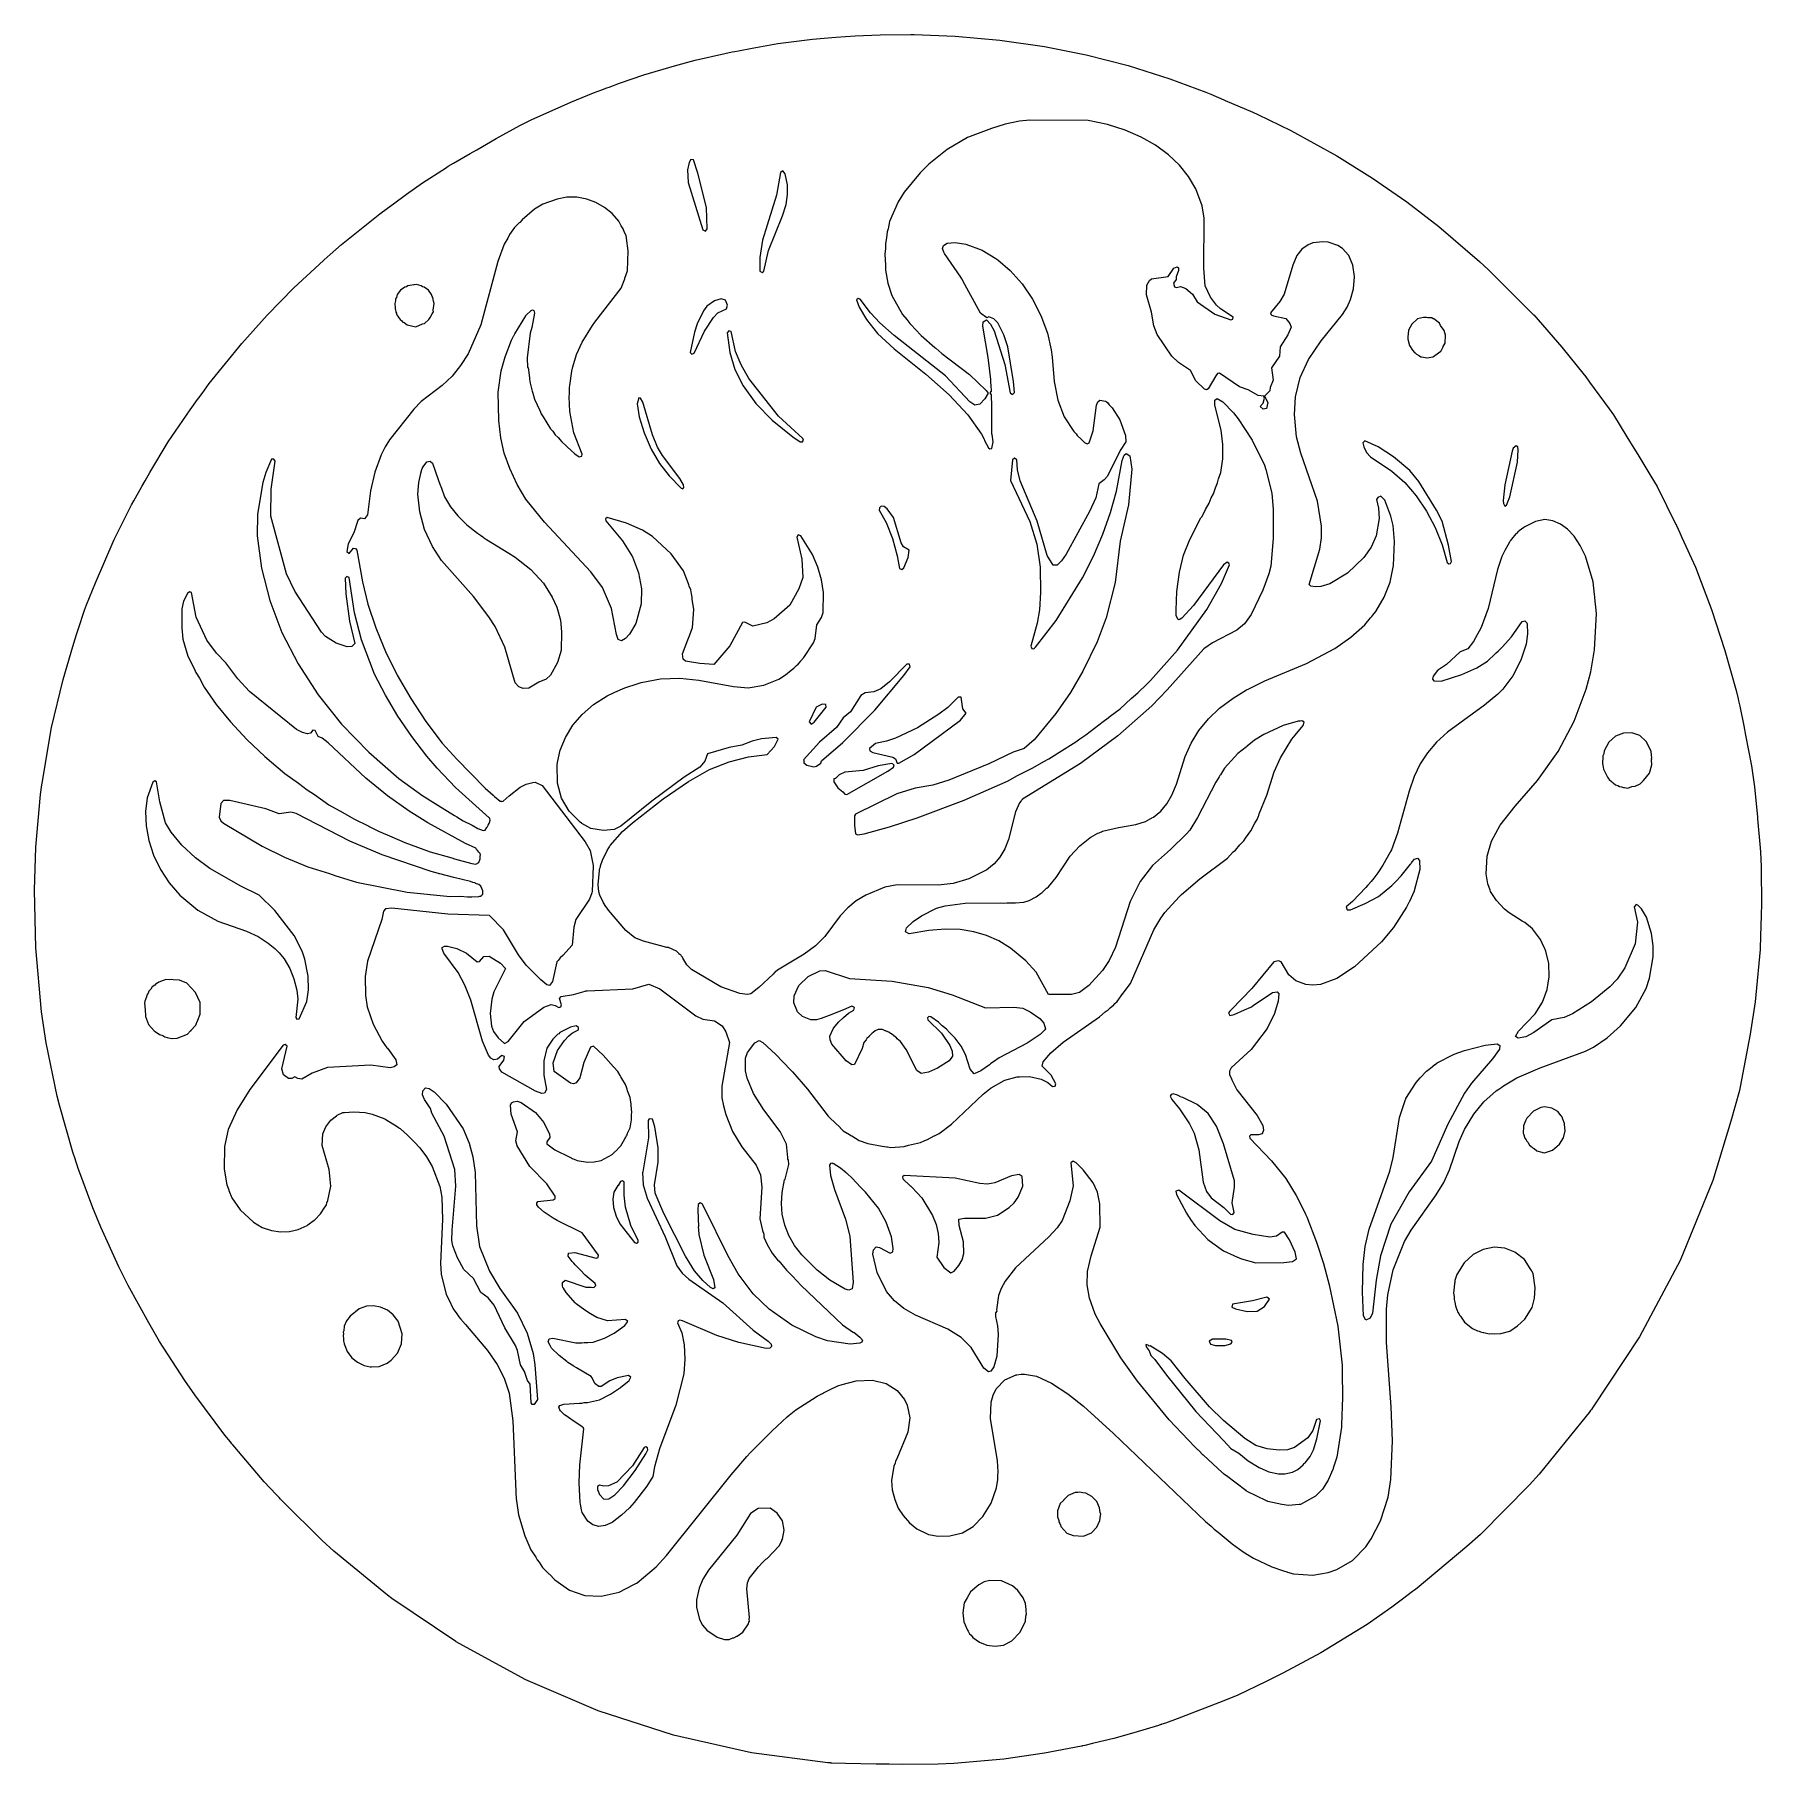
# Model space of a CAD drawing. Header units: millimetres. Extents: x 0 to 299, y 0 to 300.
import ezdxf

# ---------------------------------------------------------------- set-up
doc = ezdxf.new("R2010")
doc.units = ezdxf.units.MM
doc.layers.add('CUT', color=7, linetype='CONTINUOUS')

msp = doc.modelspace()

# ---------------------------------------------------------------- linework, layer by layer
at = {"layer": 'CUT'}
for points in [[(33.1606, 57.2936), (27.9428, 64.2496), (26.202, 66.7632), (21.8397, 73.5096), (19.9552, 76.7141), (16.3835, 83.2104), (14.788, 86.4381), (11.627, 93.2992), (10.2806, 96.6697), (7.6693, 103.6724), (7.6599, 103.7025), (7.3288, 104.7548), (7.2099, 105.1327), (6.8291, 106.3428), (4.4738, 114.4454), (4.114, 116.034), (2.1906, 125.2561), (1.3797, 130.6575), (0.389, 141.7035), (0.1746, 151.6975), (0.3967, 159.1666), (1.2251, 168.2946), (1.4361, 169.9879), (1.4775, 170.2885), (3.0847, 179.9317), (5.0984, 188.2537), (6.5393, 192.9837), (7.1759, 195.0735), (7.5106, 196.1723), (7.7319, 196.8986), (8.8229, 200.2611), (9.1701, 201.1662), (10.7224, 204.9708), (13.9777, 212.4953), (16.9725, 218.5021), (17.3623, 219.1899), (18.7788, 221.6894), (19.3187, 222.642), (20.1573, 224.1218), (23.2998, 229.4204), (27.116, 234.9338), (28.4122, 236.7336), (28.6211, 237.0236), (29.1857, 237.8076), (30.4011, 239.4952), (36.0756, 246.4407), (40.4759, 251.368), (45.1131, 256.0861), (50.2168, 260.8314), (50.3633, 260.9645), (51.3854, 261.8928), (53.3391, 263.6058), (59.9892, 268.9124), (61.3197, 269.8886), (61.3285, 269.895), (62.3716, 270.6603), (64.6211, 272.3106), (67.396, 274.2659), (71.3828, 276.8542), (71.8688, 277.1592), (72.7713, 277.6856), (75.6758, 279.3799), (76.7891, 280.0294), (80.1734, 282.0036), (84.263, 284.2364), (86.2525, 285.1913), (93.0793, 288.2809), (97.0553, 289.9153), (98.3171, 290.3713), (99.3341, 290.7388), (99.7468, 290.8879), (101.5554, 291.5414), (105.7731, 293.012), (111.0787, 294.5504), (114.6714, 295.5441), (119.7822, 296.7247), (121.0875, 296.9795), (121.5376, 297.0674), (122.1543, 297.1877), (124.5449, 297.6543), (128.9958, 298.4425), (134.9604, 299.17), (139.0116, 299.5307), (142.3474, 299.7523), (146.7263, 299.9119), (152.0071, 299.9815), (152.5852, 299.9793), (159.7223, 299.7293), (167.4564, 299.0393), (175.169, 297.9332), (182.4158, 296.4899), (189.6716, 294.6303), (196.9058, 292.3284), (203.1447, 290.0081), (204.0274, 289.6337), (206.2759, 288.6799), (206.4929, 288.5878), (211.2935, 286.5515), (212.1674, 286.1337), (217.8663, 283.3562), (225.827, 278.961), (232.0354, 275.1261), (237.9716, 271.0194), (243.4983, 266.7527), (250.5684, 260.6627), (252.1355, 259.1994), (259.9313, 251.4303), (259.9586, 251.4023), (264.8616, 245.8415), (268.7232, 241.0269), (268.767, 240.967), (268.9761, 240.6814), (269.6433, 239.77), (273.0199, 235.1572), (273.7798, 234.0995), (276.1235, 230.3045), (277.3291, 228.314), (278.0087, 227.192), (280.2613, 223.4729), (281.34, 221.6921), (284.6069, 215.0956), (284.6207, 215.0653), (284.6878, 214.9182), (285.2745, 213.6309), (285.6492, 212.8087), (287.9906, 207.6717), (290.7978, 200.355), (293.0853, 193.2704), (295.0488, 186.3378), (295.404, 184.895), (295.4754, 184.5439), (295.6685, 183.5946), (296.362, 180.1848), (296.6891, 178.5768), (297.6854, 173.2748), (298.2416, 169.6472), (298.7395, 164.3947), (298.7649, 164.0975), (299.1968, 159.032), (299.258, 158.3137), (299.4044, 155.8471), (299.4189, 148.8614), (299.4096, 148.5313), (299.4008, 148.221), (299.3724, 147.2108), (299.3281, 145.6393), (299.2169, 141.6921), (299.2099, 141.442), (298.4784, 133.5641), (298.3307, 132.393), (297.5, 126.772), (295.7323, 117.6396), (295.5958, 117.0309), (294.1398, 111.6628), (291.0301, 101.3882), (285.333, 87.5703), (278.2879, 74.3233), (270.1621, 61.9908), (269.9507, 61.7214), (269.7935, 61.5211), (269.5626, 61.2268), (269.0404, 60.5615), (260.9147, 50.5097), (259.2096, 48.6936), (250.7114, 40.053), (248.3757, 37.9624), (239.7763, 30.7636), (239.2882, 30.3988), (238.9756, 30.1652), (237.2186, 28.8521), (235.3748, 27.474), (231.1138, 24.4699), (223.0879, 19.5308), (216.4952, 16.0116), (213.4799, 14.5045), (208.6748, 12.2353), (206.244, 11.2315), (198.1639, 8.1088), (196.1398, 7.3818), (195.5116, 7.174), (195.4816, 7.1641), (195.3649, 7.1255), (194.9591, 6.9913), (190.6756, 5.6982), (187.1729, 4.7335), (183.7075, 3.8746), (183.51, 3.8284), (182.1729, 3.5158), (181.789, 3.4261), (181.7167, 3.4092), (181.5958, 3.3809), (175.1702, 2.1568), (168.1443, 1.1403), (159.4506, 0.3627), (156.7364, 0.2804), (150.5167, 0.2216), (148.292, 0.2536), (146.6205, 0.2777), (146.0372, 0.2861), (140.71, 0.3629), (138.331, 0.4441), (138.2245, 0.4546), (138.1348, 0.4635), (138.0749, 0.4693), (137.6459, 0.5116), (124.3886, 2.2157), (110.898, 5.2717), (97.8287, 9.4965), (85.2967, 14.8952), (85.1858, 14.949), (73.2514, 21.4648), (73.1639, 21.519), (62.058, 28.9622), (61.3085, 29.5414), (52.0154, 37.1564), (50.0128, 39.0033), (43.1342, 45.8197), (42.8043, 46.174), (42.5432, 46.4545), (42.0528, 46.9813), (39.9819, 49.2057), (34.8618, 55.1791), (34.507, 55.6201), (34.3763, 55.7826), (34.1204, 56.1007)], [(45.8706, 92.9255), (47.3964, 93.6371), (47.5162, 93.7254), (47.5499, 93.7401), (48.6116, 94.5307), (48.6209, 94.5399), (48.7182, 94.6117), (49.7062, 95.6241), (50.4791, 96.7621), (50.5144, 96.8413), (50.7408, 97.1689), (50.8356, 97.5617), (50.9975, 97.9248), (51.5113, 100.4349), (51.1972, 103.2887), (49.9932, 107.4849), (50.1432, 109.4795), (50.6689, 110.7275), (51.5029, 111.8461), (52.4641, 112.6116), (52.621, 112.7237), (53.5989, 113.1678), (53.7484, 113.1964), (53.7738, 113.2013), (53.7992, 113.2061), (53.8504, 113.2159), (55.4936, 113.3309), (57.4643, 113.1753), (58.6911, 112.9263), (60.848, 112.0747), (61.0269, 111.99), (62.9793, 110.782), (63.2612, 110.5744), (63.4236, 110.4548), (63.5001, 110.3984), (63.5663, 110.3496), (64.7276, 109.3258), (65.0274, 109.0355), (65.1681, 108.8992), (65.4457, 108.6302), (66.0154, 108.0784), (66.9061, 107.0684), (68.1079, 105.4931), (69.0742, 103.8278), (70.3916, 100.3846), (70.7583, 98.535), (70.8842, 94.6223), (70.496, 87.0987), (70.6183, 85.1644), (71.5199, 81.6445), (71.9862, 80.7912), (72.6957, 79.1699), (73.3496, 78.296), (73.4344, 78.1409), (73.7145, 77.8084), (73.9858, 77.4459), (74.851, 76.4594), (78.6751, 71.9203), (80.3371, 69.5352), (81.5493, 67.1451), (82.3993, 64.5407), (83.0666, 59.7364), (83.558, 47.4939), (83.5455, 47.4444), (83.5657, 47.302), (83.6063, 46.289), (84.0222, 43.4729), (85.1161, 39.8369), (86.1924, 37.4152), (87.0278, 36.1559), (87.2771, 35.6873), (87.6043, 35.2869), (88.218, 34.3617), (89.1083, 33.4465), (89.2699, 33.2487), (89.3867, 33.1603), (90.3162, 32.2047), (92.8883, 30.4092), (95.5246, 29.5089), (98.3409, 29.3693), (101.4617, 30.054), (103.9915, 31.3726), (104.4744, 31.6083), (104.5203, 31.6482), (104.5807, 31.6796), (107.8736, 34.4738), (109.6778, 36.3971), (120.8958, 50.3978), (123.6046, 53.562), (124.2617, 54.2789), (127.9695, 58.0493), (130.594, 60.4665), (130.9517, 60.763), (130.9605, 60.7699), (132.0824, 61.6377), (135.8147, 64.0337), (136.7391, 64.5161), (136.8973, 64.5987), (136.984, 64.6439), (138.0525, 65.2016), (139.3766, 65.8072), (140.1033, 66.0746), (142.5354, 66.6897), (145.3896, 66.7814), (147.7659, 66.249), (149.6522, 65.0018), (150.8957, 63.4817), (151.3923, 62.4887), (151.8255, 60.2912), (151.4956, 57.8071), (149.5973, 53.1792), (149.5876, 53.1759), (149.3607, 52.7853), (149.2804, 52.4067), (149.0675, 51.8877), (148.6549, 49.4092), (148.7965, 47.8029), (149.2209, 46.1113), (149.8404, 44.6472), (150.6634, 43.3705), (151.8086, 42.0738), (153.04, 41.0429), (155.0966, 40.0805), (156.7446, 39.7816), (158.7787, 39.8105), (160.9591, 40.3775), (162.8216, 41.4626), (164.4843, 43.1622), (165.955, 45.4942), (166.8798, 48.1232), (167.0933, 49.6102), (167.0874, 50.2602), (167.1832, 50.8371), (167.0723, 51.9038), (167.0638, 52.8247), (165.8047, 60.1738), (165.925, 62.9968), (166.2674, 64.2222), (166.7844, 65.305), (168.2917, 66.8664), (170.2605, 67.7065), (170.3572, 67.7301), (170.3747, 67.7344), (170.3753, 67.7345), (170.3845, 67.7368), (171.1371, 67.8259), (171.7008, 67.8177), (173.8252, 67.4831), (176.4021, 66.3142), (179.2126, 64.4429), (181.9188, 62.3088), (187.169, 57.5694), (203.0889, 42.3076), (204.0415, 41.5095), (204.5816, 40.9937), (205.2563, 40.4917), (207.6803, 38.4608), (209.6351, 37.0775), (211.4207, 35.9774), (214.5516, 34.4415), (216.599, 33.7924), (217.1732, 33.5858), (217.3225, 33.563), (218.3071, 33.2508), (221.7018, 32.9902), (224.3644, 33.454), (225.8652, 33.9803), (228.566, 35.549), (230.8493, 37.8965), (231.8185, 39.3383), (233.4075, 42.4282), (234.7494, 46.5115), (235.2237, 49.5738), (235.4912, 56.2848), (235.2528, 62.1833), (234.4442, 73.3546), (234.4749, 79.1389), (234.6879, 81.6154), (235.5851, 85.9219), (237.547, 90.82), (238.702, 92.796), (243.0667, 98.9243), (244.368, 101.0517), (245.3583, 103.2406), (247.0564, 108.1875), (247.9593, 110.2366), (249.5951, 112.9074), (251.3415, 115.0471), (253.4667, 116.9232), (253.9362, 117.2485), (254.2405, 117.4595), (254.4394, 117.5973), (254.7434, 117.8079), (257.056, 119.1982), (261.0946, 120.9182), (268.9224, 123.8451), (270.3396, 124.5405), (272.7097, 126.1503), (274.9816, 128.213), (277.6317, 131.3627), (279.4401, 134.7023), (280.0455, 136.4864), (280.662, 140.1549), (280.6598, 142.077), (280.3984, 144.1962), (279.5052, 147.0537), (278.6498, 148.4871), (278.0319, 149.1301), (277.7159, 149.2146), (277.3936, 148.8506), (277.9371, 146.1949), (277.5184, 142.4028), (275.7643, 138.2386), (274.4268, 136.3136), (273.1324, 134.9907), (269.9604, 132.3573), (266.6746, 130.305), (265.2194, 129.655), (263.1148, 129.256), (259.9938, 127.0389), (258.597, 126.3104), (257.2927, 126.0525), (256.7954, 126.3818), (257.3311, 127.2935), (260.2272, 130.2823), (261.4636, 132.3127), (262.2948, 134.4995), (262.6397, 136.7229), (262.5805, 138.9875), (262.0812, 141.1603), (261.7669, 141.8396), (261.7547, 141.8762), (261.7315, 141.9161), (261.1629, 143.1452), (259.7454, 144.9923), (258.4407, 146.093), (257.9687, 146.3626), (255.7103, 147.7834), (254.8755, 148.431), (253.5064, 149.9186), (252.5013, 151.4801), (252.3991, 151.7135), (251.9871, 152.8124), (251.7189, 154.5718), (251.8956, 157.6172), (252.6211, 160.2341), (254.1672, 162.9746), (256.7291, 166.2635), (260.5995, 170.7353), (264.2065, 175.776), (266.9655, 180.9974), (269.0527, 186.5692), (269.8638, 189.5742), (270.4849, 193.3623), (270.8135, 199.676), (270.5529, 202.3674), (270.5444, 202.5832), (270.4978, 202.937), (270.2818, 205.1689), (268.9223, 209.6147), (268.0082, 211.4485), (266.9434, 213.0549), (265.7934, 214.2606), (264.6125, 215.1619), (263.2882, 215.723), (261.873, 215.9393), (260.2814, 215.604), (258.3994, 214.6688), (258.2372, 214.5498), (257.4355, 214.0041), (257.3416, 213.8925), (257.2869, 213.8524), (257.0008, 213.534), (256.8568, 213.4801), (256.1321, 212.5674), (255.979, 212.3971), (255.9397, 212.3251), (255.8926, 212.2658), (255.7727, 212.0194), (255.4892, 211.5006), (254.9346, 210.5669), (254.8043, 210.247), (254.4325, 209.5663), (253.6898, 207.2866), (252.0914, 200.5134), (250.8337, 197.2196), (249.5066, 194.8031), (248.5534, 193.5399), (247.1993, 192.9986), (244.8679, 190.8424), (243.3117, 189.7665), (242.5519, 188.8234), (242.4388, 188.2814), (242.6242, 187.9785), (243.9219, 187.9601), (247.4991, 189.0763), (250.1001, 190.2725), (251.964, 191.4302), (253.2583, 192.651), (253.4782, 192.8305), (253.7833, 193.1461), (254.5203, 193.8413), (256.1106, 195.6425), (257.976, 198.285), (258.4072, 198.389), (258.7575, 198.0564), (258.8346, 197.8507), (258.8872, 196.122), (258.6505, 194.3566), (257.7117, 191.5763), (256.3168, 188.8521), (254.5936, 186.5642), (254.4197, 186.3798), (254.3021, 186.2551), (254.2102, 186.1577), (253.7687, 185.6894), (251.428, 183.7516), (245.0101, 179.1256), (243.116, 177.3816), (241.575, 175.5398), (240.3027, 173.6094), (239.2713, 171.4239), (238.3823, 168.9019), (236.3781, 161.6049), (235.2921, 158.7346), (235.1684, 158.4387), (235.1665, 158.4342), (235.138, 158.366), (235.1144, 158.3097), (233.8053, 156.0439), (232.9199, 154.7166), (232.0864, 153.5811), (232.0194, 153.5032), (231.7853, 153.2311), (231.3457, 152.72), (231.237, 152.5937), (230.8747, 152.1726), (228.5663, 149.7297), (227.4877, 148.8058), (227.6169, 148.3244), (228.1943, 148.3384), (230.7297, 149.3802), (233.0476, 150.6099), (235.3693, 152.5399), (235.8778, 153.0573), (235.9347, 153.1045), (236.0013, 153.1831), (237.0085, 154.2079), (238.599, 156.2463), (238.6964, 156.3612), (238.7808, 156.4608), (238.9072, 156.6098), (239.3164, 157.0923), (239.8184, 157.2594), (240.1552, 156.8743), (240.2167, 155.2826), (239.2627, 151.6168), (239.2509, 151.5811), (239.2486, 151.5744), (239.2483, 151.5733), (239.2458, 151.5659), (238.4198, 149.7443), (238.3568, 149.6169), (238.3447, 149.5923), (238.2682, 149.4377), (237.9289, 148.7513), (235.6512, 145.224), (233.5998, 142.7827), (228.9317, 138.4497), (225.8189, 136.4143), (223.0162, 135.3728), (221.6889, 135.2429), (220.4792, 135.3923), (218.7406, 136.0052), (217.5298, 137.072), (216.2068, 139.2902), (215.7111, 139.463), (214.9241, 139.3022), (211.0992, 134.6805), (207.5819, 131.0338), (207.2845, 130.7441), (207.2859, 130.7268), (207.051, 130.4833), (207.3194, 130.0086), (208.0761, 130.1777), (209.8344, 131.0015), (210.9211, 131.425), (211.2664, 131.6724), (211.3354, 131.7047), (214.6847, 133.9635), (215.4796, 134.1001), (215.7804, 133.7321), (215.6683, 132.4938), (215.039, 130.3655), (213.7497, 127.7553), (210.9884, 124.0939), (207.5207, 120.9208), (207.2372, 120.3769), (207.2615, 119.752), (207.5958, 119.0375), (207.6304, 118.8497), (208.1145, 117.9288), (208.4945, 117.1165), (212.0095, 112.6809), (213.0068, 110.9511), (213.131, 110.1416), (212.9122, 109.4937), (212.2709, 109.2926), (210.9496, 109.3191), (210.7138, 109.0836), (210.7466, 108.7519), (210.7643, 108.7334), (210.7642, 108.7328), (214.5151, 104.8122), (216.9821, 101.7565), (218.8019, 98.7961), (220.3052, 95.8519), (220.4123, 95.5991), (220.4757, 95.4495), (220.6175, 95.1147), (220.6269, 95.0926), (222.3069, 90.7459), (223.5115, 87.0113), (224.5319, 83.3481), (226.0015, 76.146), (226.7398, 69.4157), (226.7478, 68.9656), (226.7534, 68.65), (226.7607, 68.2373), (226.8394, 63.7946), (226.6716, 59.0765), (226.6572, 58.861), (226.6489, 58.7371), (226.6467, 58.7045), (226.6451, 58.6813), (225.8213, 53.4633), (225.2242, 51.5377), (225.1256, 51.2499), (225.1067, 51.1946), (225.1054, 51.1908), (225.1053, 51.1904), (224.3437, 49.498), (223.3526, 47.9443), (222.1579, 46.7261), (219.5385, 45.268), (219.3038, 45.2356), (217.4584, 45.1102), (216.291, 45.2462), (213.8954, 45.7887), (213.8338, 45.8095), (213.8208, 45.8139), (213.7709, 45.8307), (213.6619, 45.8675), (210.3113, 47.5321), (210.2008, 47.6028), (210.1452, 47.6384), (210.133, 47.6462), (210.1017, 47.6662), (206.704, 50.2016), (206.2895, 50.5448), (206.1828, 50.6331), (206.1048, 50.6977), (205.9903, 50.7925), (202.7233, 53.796), (202.6808, 53.8376), (201.8474, 54.6548), (201.75, 54.7503), (201.1663, 55.3225), (196.8141, 59.9338), (191.3273, 66.619), (188.4377, 70.6521), (184.8339, 76.6), (183.987, 78.267), (182.9901, 80.9947), (182.5677, 83.3418), (182.6276, 85.6176), (183.263, 88.328), (184.81, 93.3151), (184.7858, 97.3376), (184.367, 99.3653), (183.6048, 100.9968), (181.9109, 103.2731), (180.6821, 104.469), (180.1532, 104.7612), (179.7636, 104.4541), (180.1373, 100.4956), (179.563, 97.9046), (178.2209, 94.5027), (177.3607, 93.1885), (175.927, 91.6357), (170.1651, 86.29), (168.362, 83.964), (167.6935, 82.7172), (167.2279, 81.4813), (166.8846, 78.9855), (166.8999, 78.7406), (166.7031, 78.4874), (166.7031, 77.8289), (167.0562, 76.2399), (167.1521, 74.7048), (166.9119, 70.983), (166.4039, 69.1295), (165.9006, 68.3483), (165.4996, 68.2602), (164.6976, 68.8592), (162.4566, 72.4426), (160.7204, 74.173), (158.4479, 75.6449), (152.858, 78.0521), (150.8013, 79.1989), (149.1761, 80.5428), (147.832, 82.1859), (146.1581, 85.4622), (145.4203, 88.6256), (145.5268, 89.406), (146.0261, 89.9207), (146.6037, 89.8043), (148.4149, 88.8047), (148.8884, 89.0167), (148.9765, 89.6403), (148.6628, 91.618), (147.7488, 94.1624), (146.4299, 96.5879), (144.1798, 99.3977), (143.3029, 100.2545), (141.8694, 101.8267), (140.9634, 102.6101), (140.8772, 102.6989), (140.7912, 102.759), (139.8576, 103.5665), (138.5802, 104.33), (138.5615, 104.3185), (138.4641, 104.3829), (138.097, 104.3593), (137.9078, 104.0895), (138.0848, 102.2577), (138.7686, 99.8247), (140.6957, 94.7134), (140.6961, 94.7121), (140.7456, 94.5658), (140.7506, 94.5512), (140.754, 94.5412), (141.4356, 91.6956), (142.0062, 83.8113), (141.8541, 82.625), (141.2764, 82.3798), (140.6403, 82.5639), (137.9753, 84.1463), (135.8147, 85.8502), (133.1556, 88.5132), (131.8825, 90.1416), (130.863, 91.8964), (130.1631, 93.6617), (129.7338, 95.5471), (129.5858, 97.4325), (129.7039, 99.3509), (130.1343, 101.4966), (130.2433, 101.6564), (130.9019, 104.2008), (130.842, 104.9791), (130.6882, 105.0475), (130.7213, 105.3924), (130.4824, 107.731), (129.3571, 109.9112), (126.5638, 113.6375), (124.7672, 116.5119), (123.6738, 119.146), (123.3878, 120.4218), (123.3883, 122.5898), (123.7312, 123.5835), (124.9621, 125.2878), (125.7431, 125.6476), (126.3788, 125.305), (128.5858, 123.3066), (131.2921, 120.4897), (131.5326, 120.2349), (134.1151, 117.2082), (137.6678, 112.5795), (137.9514, 112.3081), (137.9908, 112.2574), (139.7664, 110.5679), (139.7805, 110.5577), (140.3218, 110.0397), (141.3948, 109.3869), (141.6243, 109.2205), (141.7898, 109.1466), (143.0899, 108.3556), (144.5593, 107.7935), (147.079, 107.3788), (147.8753, 107.2236), (147.9863, 107.2295), (148.5561, 107.1357), (150.8398, 107.3125), (151.1942, 107.3992), (151.2984, 107.4048), (151.6319, 107.5064), (153.7195, 108.0176), (154.4343, 108.3608), (154.8994, 108.5026), (156.0441, 109.1214), (156.0935, 109.1573), (156.9026, 109.5457), (159.095, 111.1963), (164.5721, 116.3726), (165.7147, 117.2741), (165.9238, 117.423), (165.96, 117.4488), (165.9648, 117.4522), (165.9692, 117.4553), (168.2221, 118.7485), (168.291, 118.7751), (168.3103, 118.7826), (168.313, 118.7836), (168.3216, 118.7869), (170.4584, 119.3493), (170.5607, 119.3568), (170.656, 119.3638), (170.7157, 119.3682), (170.8306, 119.3767), (172.5742, 119.4049), (174.605, 118.9501), (175.7784, 118.3674), (176.5948, 117.7079), (177.0199, 117.7437), (177.146, 118.1836), (176.3344, 119.6817), (174.7802, 121.1947), (174.967, 121.9728), (176.2931, 123.5163), (178.3972, 125.3793), (184.6954, 129.7591), (185.6726, 130.6135), (186.2221, 130.9886), (186.5442, 131.344), (187.1941, 131.8757), (187.3742, 132.1014), (187.751, 132.4309), (188.7829, 133.8141), (188.7975, 133.8302), (188.8153, 133.8575), (190.0667, 135.5349), (194.1385, 144.8721), (195.3622, 146.8601), (196.0338, 147.8538), (198.5251, 150.5768), (198.7592, 150.8051), (198.8495, 150.8932), (198.8738, 150.917), (198.9443, 150.9858), (202.1112, 153.6635), (206.9222, 157.2889), (207.9018, 158.3362), (208.267, 158.6648), (209.0593, 159.5737), (209.4881, 160.0322), (209.7137, 160.2622), (210.0081, 160.7311), (210.9415, 161.987), (211.6213, 163.3011), (212.0215, 163.9387), (212.2508, 164.5181), (212.3108, 164.6341), (212.4129, 164.9278), (213.7067, 168.197), (214.9977, 172.2189), (216.0608, 174.6481), (218.073, 177.8922), (218.6216, 178.598), (220.014, 180.2647), (220.1865, 180.8385), (220.0367, 180.9264), (220.0373, 180.9914), (219.9213, 180.9941), (219.7846, 181.0744), (219.4896, 181.0041), (219.1453, 181.012), (216.5432, 180.2514), (213.1941, 178.6676), (211.5885, 177.685), (210.32, 176.6884), (210.2584, 176.6495), (210.1885, 176.5852), (208.7079, 175.4219), (206.3681, 172.85), (205.6592, 171.7179), (205.5472, 171.5765), (205.446, 171.3774), (204.8693, 170.4563), (201.7244, 164.2874), (200.3462, 162.13), (199.7924, 161.5016), (197.02, 158.7895), (193.873, 156.0088), (191.739, 153.1996), (190.0316, 149.7569), (187.4993, 141.8592), (186.3878, 139.5048), (185.2558, 137.818), (182.8765, 135.2168), (181.2482, 133.9603), (179.8886, 133.6563), (175.8518, 133.6523), (173.7224, 137.5358), (171.9584, 139.479), (169.2847, 141.6693), (167.2558, 142.9156), (165.1277, 143.8652), (162.9116, 144.5188), (160.5429, 144.8778), (157.957, 144.9403), (155.1561, 144.7297), (151.7092, 144.1648), (151.1236, 144.5019), (151.2927, 145.1775), (152.4352, 146.2958), (153.854, 147.2525), (156.4916, 148.5716), (157.9642, 149.0108), (161.4356, 149.4914), (167.625, 149.5133), (168.1504, 149.4931), (168.6767, 149.5171), (170.1823, 149.5224), (171.574, 149.6448), (172.5028, 149.9307), (173.7396, 150.5541), (174.4066, 151.1043), (174.7764, 151.3311), (175.5571, 152.04), (175.5623, 152.0578), (175.8796, 152.3196), (177.2272, 153.9355), (179.6325, 157.6286), (181.2985, 159.4127), (183.0429, 160.8056), (183.2219, 160.9229), (184.4107, 161.5734), (184.6689, 161.6825), (184.901, 161.7806), (185.0336, 161.8366), (185.2623, 161.9333), (187.998, 162.5969), (191.0174, 163.0767), (192.6619, 163.6348), (193.5171, 164.089), (193.7161, 164.1733), (193.7839, 164.2306), (194.0953, 164.396), (195.3464, 165.4169), (196.3743, 166.675), (197.2727, 168.1799), (198.0613, 170.0848), (199.5345, 174.8534), (200.6025, 177.1971), (201.9317, 179.4074), (203.5937, 181.4075), (205.5219, 183.2786), (207.8513, 184.9974), (210.2015, 186.4168), (210.2382, 186.4368), (210.3162, 186.4793), (210.4879, 186.5728), (210.7001, 186.6884), (213.382, 188.0015), (220.591, 190.9928), (225.4892, 193.5946), (228.279, 195.5622), (230.6701, 197.6825), (231.6901, 198.9067), (231.8984, 199.1149), (232.078, 199.3722), (232.5946, 199.9922), (234.0566, 202.4762), (235.0789, 205.1088), (235.6671, 207.9548), (235.851, 212.1575), (235.5851, 214.8848), (235.2265, 216.5273), (234.1533, 219.32), (233.4804, 219.9936), (232.9558, 219.7834), (232.7109, 219.391), (233.0669, 217.9076), (233.1869, 216.1336), (232.6431, 213.1444), (231.798, 211.1487), (230.5133, 209.3565), (227.6666, 206.6565), (224.6387, 204.776), (223.0953, 204.3377), (222.109, 204.2718), (221.3391, 204.4079), (221.0348, 204.699), (222.8871, 210.7847), (223.1592, 212.7812), (223.1856, 214.7918), (222.4717, 219.1417), (219.609, 227.4278), (218.8794, 230.2582), (218.4895, 234.156), (218.6983, 237.2355), (219.4959, 240.5791), (220.9197, 243.692), (223.1075, 246.8984), (226.8233, 251.4541), (227.6615, 252.7531), (228.2242, 254.0487), (228.7322, 255.9342), (228.9038, 258.0781), (228.6194, 260.0154), (227.937, 261.6845), (226.8009, 262.9282), (226.026, 263.4115), (224.3497, 263.9833), (223.3964, 264.0776), (221.6955, 263.8837), (220.8576, 263.5596), (219.8032, 262.819), (218.9295, 261.6783), (218.2044, 260.0462), (216.7307, 255.0042), (215.9882, 253.7097), (214.3528, 251.7936), (214.4597, 251.4439), (214.8855, 251.2347), (216.981, 250.7884), (217.6893, 249.9238), (217.9198, 249.2555), (217.3514, 247.9255), (216.0094, 245.8638), (215.9267, 244.268), (214.4949, 242.2116), (214.7968, 240.0952), (214.2623, 238.8135), (214.2211, 238.221), (213.3175, 237.3307), (213.9092, 236.2531), (213.6277, 235.1844), (213.0846, 235.0567), (212.5365, 235.5109), (213.0805, 236.1047), (213.3302, 236.9824), (213.177, 237.3153), (212.2293, 237.4589), (210.4577, 238.4191), (208.9504, 238.9647), (205.4961, 241.312), (205.1773, 241.2628), (204.8499, 240.8755), (203.5729, 238.5688), (203.2589, 238.3958), (202.892, 238.5233), (201.4006, 239.9568), (200.4975, 241.749), (198.4223, 243.1405), (197.2681, 244.2327), (194.6976, 248.0356), (194.1079, 249.5109), (193.7123, 251.8607), (192.8717, 254.8966), (192.9382, 256.5774), (193.3609, 257.3549), (193.7543, 257.6617), (196.6318, 258.0668), (197.5802, 259.4796), (198.1497, 259.754), (198.3865, 259.5804), (198.4303, 259.1017), (198.0246, 258.0066), (198.0279, 257.5332), (197.5123, 256.8778), (197.7185, 256.2511), (198.0347, 256.1528), (198.7254, 256.3543), (199.7006, 255.982), (200.8346, 254.9992), (201.6135, 253.6552), (204.7207, 251.532), (207.4536, 250.5419), (207.7966, 250.6664), (207.886, 251.0202), (205.6597, 252.4637), (205.0027, 253.0839), (203.9298, 254.472), (203.0268, 256.4593), (202.7736, 259.4918), (202.8628, 268.1745), (202.507, 270.3233), (201.3865, 273.2353), (200.1293, 275.3719), (198.5642, 277.3562), (196.6706, 279.1664), (194.4387, 280.7962), (191.9429, 282.2193), (189.1539, 283.4046), (186.1155, 284.4076), (182.7392, 285.0922), (172.6618, 285.152), (170.8796, 285.002), (168.3832, 284.4435), (165.9805, 283.7223), (161.8671, 282.1246), (158.3085, 280.0913), (155.1524, 277.5545), (153.6169, 276.0193), (150.8737, 272.6868), (149.8319, 270.9942), (148.3505, 267.5661), (148.1057, 266.3319), (147.8961, 265.784), (147.7947, 264.7641), (147.6038, 263.8015), (147.61, 262.9044), (147.5159, 261.9578), (147.6297, 260.0248), (147.6357, 259.1492), (148.0148, 256.902), (148.7496, 254.7486), (150.5957, 251.4708), (151.3432, 250.6114), (151.8537, 249.9177), (153.0367, 248.6644), (153.5546, 248.069), (153.8099, 247.8453), (153.811, 247.8441), (156.1618, 245.7627), (156.3368, 245.6309), (157.3919, 244.7063), (162.2009, 241.0981), (165.0934, 238.3258), (165.4143, 237.8543), (164.8525, 236.8468), (163.9832, 235.9327), (163.1308, 235.7646), (162.2696, 236.3694), (158.0545, 240.8199), (149.1511, 247.81), (146.6279, 250.0324), (145.0139, 251.7382), (143.2292, 254.1477), (142.9044, 254.2418), (142.6113, 254.0115), (143.0825, 252.7296), (144.3612, 250.6151), (146.2586, 248.181), (149.1423, 245.5047), (154.6283, 241.1574), (158.6835, 237.5517), (161.9058, 234.0858), (164.2692, 230.7351), (164.7302, 229.8639), (164.7873, 229.6547), (165.5057, 228.3675), (165.7152, 228.1879), (166.0744, 228.2478), (166.284, 229.4152), (166.1044, 230.6724), (166.0495, 230.7305), (166.0741, 235.5245), (166.0065, 237.5821), (165.7941, 237.8734), (165.9764, 238.1841), (165.9252, 239.2467), (165.8841, 239.6572), (165.8941, 240.1848), (165.6858, 241.6428), (165.4484, 244.0188), (164.4884, 249.4532), (164.5503, 250.1886), (165.15, 250.5237), (165.7984, 249.8284), (166.4536, 248.6387), (168.3111, 242.8256), (169.2108, 237.8863), (169.6324, 237.6205), (169.9703, 237.9868), (169.8178, 239.8625), (168.8373, 245.8454), (168.151, 247.9347), (167.1115, 250.0477), (166.4307, 250.7519), (165.5588, 251.0566), (165.1939, 250.8969), (164.09, 251.6982), (161.0413, 257.3007), (160.9011, 257.5851), (160.8333, 257.683), (160.6815, 257.9619), (157.8699, 262.0603), (157.7619, 262.2779), (157.5138, 262.8924), (157.6913, 263.4152), (158.3344, 263.8405), (159.718, 263.9594), (161.531, 263.6793), (164.41, 262.6301), (166.7472, 261.1941), (167.098, 260.9462), (169.2626, 259.0905), (171.3103, 256.8054), (173.0973, 254.1471), (174.5769, 251.2843), (175.6964, 248.2375), (176.3599, 245.375), (176.5076, 244.08), (176.85, 239.8833), (177.5052, 236.6153), (178.573, 233.7454), (180.2717, 231.1997), (180.6459, 230.8133), (180.8576, 230.4986), (181.5436, 229.8863), (182.1209, 229.2902), (182.5842, 229.0636), (182.932, 229.2096), (183.6215, 231.3233), (184.1971, 235.7746), (184.4004, 236.3276), (184.7895, 236.6221), (185.759, 236.4412), (185.8785, 236.3879), (186.0857, 236.1989), (186.4042, 235.8507), (186.5259, 235.7176), (186.6345, 235.599), (186.9176, 235.2895), (188.2507, 233.2139), (189.2027, 230.5307), (189.2597, 229.4016), (188.2951, 227.9176), (186.1105, 223.4878), (185.5445, 222.8175), (184.6107, 222.1599), (184.0558, 219.7146), (182.9928, 217.3431), (178.9477, 209.9721), (178.1304, 208.7901), (177.3566, 208.0497), (176.6662, 208.05), (175.6659, 209.7061), (173.8944, 215.6774), (170.9594, 222.6602), (170.5101, 224.5466), (170.3752, 226.3131), (169.9897, 226.5774), (169.6391, 226.3183), (169.2801, 222.6836), (172.6512, 215.5866), (173.8557, 211.6632), (174.4245, 207.6808), (174.4861, 203.3111), (174.3048, 200.292), (173.9102, 197.9897), (172.7967, 193.9769), (172.9806, 193.5864), (173.311, 193.5523), (173.6456, 193.8492), (177.1941, 198.4737), (181.7491, 205.8271), (183.6602, 209.6178), (185.3003, 213.4033), (186.6143, 217.1928), (187.6351, 220.8872), (188.6268, 226.1935), (188.9673, 227.0871), (189.319, 227.3658), (189.9779, 227.005), (190.3208, 224.669), (189.7212, 218.4943), (188.3108, 212.1839), (187.4131, 205.0353), (185.8828, 198.914), (184.313, 194.7787), (181.8246, 189.6826), (179.6953, 185.9936), (177.1359, 182.3496), (173.4208, 177.7655), (171.6806, 176.2471), (169.76, 175.6147), (165.521, 173.6018), (158.6262, 170.7545), (155.8377, 169.9147), (152.781, 169.397), (149.5768, 168.4271), (142.4246, 164.8987), (142.249, 164.6106), (142.2471, 162.8966), (142.4521, 161.4847), (142.7697, 161.295), (143.923, 161.4574), (148.3451, 162.711), (153.1114, 164.2699), (161.2841, 167.3124), (168.8722, 170.6873), (170.3891, 171.5034), (173.1913, 172.906), (175.0827, 174.0283), (175.9225, 174.4801), (176.8558, 175.0805), (177.6716, 175.5646), (180.6331, 177.4497), (181.3017, 177.9405), (182.3741, 178.6304), (185.3687, 180.9259), (186.2341, 181.5612), (186.5765, 181.8518), (188.2831, 183.16), (190.2122, 184.9374), (191.3685, 185.9187), (192.9834, 187.4906), (193.5699, 188.0309), (198.2584, 193.2841), (203.3154, 200.3427), (205.844, 204.8642), (207.219, 208.1198), (207.1453, 208.4099), (206.8494, 208.5656), (206.203, 208.118), (200.9862, 201.0497), (198.9721, 198.8252), (198.5329, 198.5872), (198.2662, 198.6645), (198.0213, 199.3354), (197.9851, 200.2354), (198.1352, 203.4583), (198.5578, 206.801), (199.2782, 209.7426), (200.3717, 212.5079), (202.3008, 216.253), (202.5043, 216.4837), (203.0731, 217.6651), (203.6987, 218.8034), (204.0704, 219.6885), (204.4435, 220.4129), (204.7963, 221.4176), (205.1804, 222.3324), (205.3514, 222.9984), (205.7442, 224.1169), (206.0969, 226.4869), (206.0957, 228.9654), (205.7986, 231.4502), (204.6893, 235.7493), (204.7252, 236.6501), (205.0914, 236.8978), (206.094, 236.3298), (207.9376, 234.4541), (208.7504, 233.3921), (211.1851, 229.7145), (213.2893, 225.3522), (213.5651, 224.6138), (214.5971, 220.5134), (214.8074, 217.6756), (214.8074, 212.651), (214.3815, 207.8394), (214.0753, 206.5305), (213.0201, 203.7297), (210.9876, 199.4851), (209.8524, 197.8524), (208.4961, 196.7494), (204.303, 194.5791), (202.7911, 193.5426), (196.4383, 186.4143), (193.7671, 183.6823), (187.9026, 178.4792), (181.4206, 173.6787), (171.3694, 167.4757), (171.2897, 167.3801), (171.196, 167.323), (171.1157, 167.1715), (170.8691, 166.8757), (170.1731, 165.2815), (168.9424, 160.5165), (168.2977, 158.8576), (167.4417, 157.4509), (166.4492, 156.2765), (165.2076, 155.2173), (162.0931, 153.6717), (159.3731, 152.8762), (156.7777, 152.5745), (149.6414, 152.6315), (147.4941, 152.2165), (144.2365, 150.8353), (142.5623, 149.847), (141.1228, 148.6684), (139.7925, 147.2464), (137.1454, 143.6765), (135.5054, 142.0939), (133.5385, 140.6397), (128.9162, 137.8685), (128.5921, 137.5658), (128.4713, 137.4882), (128.161, 137.1631), (125.7081, 134.872), (124.2749, 133.7755), (123.6892, 133.6265), (122.4078, 133.8064), (119.116, 134.9447), (114.0311, 137.9876), (113.2279, 138.7618), (112.489, 139.9101), (112.4325, 140.1218), (112.2198, 140.3284), (112.155, 140.4291), (111.9692, 140.5718), (111.8932, 140.6457), (111.864, 140.6901), (111.8157, 140.721), (111.3848, 141.1395), (110.0079, 141.7681), (109.7217, 141.7681), (105.7035, 142.8525), (104.214, 143.4471), (104.2071, 143.451), (104.1956, 143.4575), (104.1947, 143.458), (104.1855, 143.4632), (102.6446, 144.7038), (99.6537, 148.268), (99.5217, 148.4461), (99.4244, 148.5773), (99.1866, 148.8981), (98.7425, 149.4969), (98.101, 150.8532), (97.9589, 151.4372), (97.8548, 152.678), (98.0424, 155.119), (98.1339, 155.5053), (98.2165, 155.7758), (98.241, 155.856), (98.267, 155.9412), (98.5676, 156.9258), (99.3844, 158.5675), (99.6674, 159.0312), (99.7777, 159.2118), (99.8553, 159.3389), (99.9437, 159.4838), (102.0675, 161.9028), (103.7706, 163.3949), (109.1003, 167.5569), (113.4826, 170.559), (117.1551, 172.6067), (120.5294, 173.9636), (123.8808, 174.8404), (127.1304, 175.2288), (128.3723, 176.5921), (129.0582, 177.8884), (128.6846, 178.1678), (126.16, 177.957), (124.5009, 177.5568), (122.72, 176.8275), (120.5119, 176.4692), (116.7724, 175.3672), (116.3306, 174.0614), (115.454, 173.025), (112.7382, 171.295), (107.1356, 167.1681), (101.7637, 162.8028), (100.6191, 162.2467), (98.7865, 162.0633), (96.5727, 162.4101), (94.9981, 163.2872), (94.9926, 163.292), (94.9687, 163.313), (94.7358, 163.518), (94.1165, 164.063), (92.8046, 165.414), (91.4584, 167.6566), (90.7902, 170.2831), (90.7615, 173.4698), (90.7942, 173.7689), (90.8019, 173.8388), (90.8032, 173.8505), (90.8035, 173.8531), (91.2487, 175.9846), (92.1602, 178.2033), (93.451, 180.2874), (95.092, 182.1659), (97.0405, 183.8734), (99.3901, 185.3664), (100.7253, 186.011), (102.465, 186.7783), (104.6005, 187.4921), (105.2946, 187.7161), (108.6244, 188.3128), (112.0075, 188.4643), (115.2724, 188.1047), (121.2993, 186.9958), (123.8089, 186.7593), (126.522, 187.2662), (129.1447, 188.3022), (130.3231, 189.0129), (131.261, 189.8264), (131.7336, 190.1614), (132.1985, 190.6394), (132.4991, 190.9001), (132.8965, 191.3573), (132.9067, 191.3677), (132.911, 191.3739), (133.5022, 192.0539), (135.1594, 194.6079), (135.4336, 195.3493), (135.7093, 197.7116), (136.5243, 198.988), (136.8063, 199.846), (136.9141, 203.3226), (136.5572, 205.5046), (135.9195, 207.6785), (134.9725, 209.8758), (132.9643, 213.1362), (132.4944, 213.2674), (132.2598, 212.8742), (133.1454, 209.0865), (133.2941, 205.8853), (132.6225, 203.9209), (131.0416, 201.0903), (128.3405, 198.7206), (127.0493, 198.0556), (124.6247, 197.4753), (123.2272, 198.1562), (122.865, 198.0773), (120.6645, 194.0745), (117.8669, 190.8294), (115.4286, 190.9814), (112.9873, 191.3826), (112.5413, 191.7317), (112.4629, 192.6448), (113.365, 195.0715), (113.6322, 195.6645), (113.6947, 195.9586), (114.169, 197.2346), (114.4379, 200.3542), (114.1383, 202.1703), (114.138, 202.5177), (113.9913, 203.0612), (113.873, 203.7778), (113.6258, 204.4148), (113.5745, 204.6047), (113.4841, 204.7796), (112.6006, 207.0555), (110.4995, 209.9791), (107.2683, 212.9994), (105.5211, 214.0768), (102.752, 215.3283), (99.3769, 216.3072), (99.1265, 216.0926), (99.1486, 215.7296), (102.0586, 212.2455), (103.7978, 209.4651), (104.8555, 206.7064), (105.3363, 203.9116), (105.2736, 201.3511), (104.3494, 197.9037), (103.2728, 196.08), (102.5776, 195.3169), (101.8946, 194.9034), (101.3126, 195.1604), (101.0002, 196.0348), (100.161, 200.5189), (98.5977, 204.1712), (96.5929, 206.912), (88.5351, 215.5095), (85.3243, 219.5005), (83.804, 222.0247), (82.5172, 224.8078), (81.5769, 227.447), (80.9754, 230.0939), (80.6425, 233.1186), (80.4926, 237.9988), (81.0383, 241.7415), (81.705, 244.161), (82.834, 247.0054), (83.0742, 247.4793), (83.1876, 247.703), (83.2385, 247.8032), (83.394, 248.1101), (85.2772, 251.2575), (85.301, 251.2872), (85.3016, 251.2879), (85.3179, 251.3083), (85.3598, 251.3605), (86.2164, 252.1596), (86.4571, 252.2697), (86.687, 252.1564), (86.7787, 251.681), (86.365, 249.2407), (86.0306, 248.2138), (85.5218, 243.9632), (85.6116, 242.2869), (85.6929, 242.2923), (85.9327, 240.5021), (85.937, 240.3942), (85.9656, 240.2569), (86.0534, 239.6013), (86.2529, 238.8777), (86.39, 238.2194), (86.5417, 237.8302), (86.8283, 236.7909), (87.7028, 234.8504), (87.9424, 234.2353), (88.2781, 233.7388), (89.5992, 231.6753), (89.9664, 231.2412), (90.3686, 230.6462), (90.9028, 230.1345), (91.5293, 229.3941), (92.2653, 228.725), (92.3294, 228.6509), (92.446, 228.5607), (93.784, 227.3444), (94.563, 226.7896), (95.0116, 226.9197), (95.0672, 227.2852), (93.6371, 230.9628), (92.9193, 234.6418), (92.8364, 237.2191), (92.8566, 237.7727), (92.8688, 238.1084), (92.8948, 238.8229), (92.9078, 239.1806), (93.2735, 241.6824), (93.4488, 242.4006), (94.0998, 244.5253), (95.0906, 246.6965), (96.8677, 249.598), (97.2877, 250.1698), (101.8059, 256.0566), (102.4645, 257.6431), (102.446, 257.7842), (102.9201, 259.0174), (103.0626, 262.4963), (102.7509, 264.6792), (102.7431, 264.7595), (102.7371, 264.776), (102.6833, 265.1531), (102.4135, 265.6728), (102.1716, 266.3429), (101.8078, 266.8394), (101.3934, 267.6376), (100.2518, 268.9551), (98.9281, 270.0218), (97.406, 270.8916), (95.8532, 271.468), (94.1229, 271.8), (92.4265, 271.8), (90.7462, 271.4831), (88.2343, 270.5723), (86.828, 269.735), (84.6423, 267.8711), (84.2497, 267.4252), (84.1402, 267.3698), (83.3209, 266.548), (82.4857, 265.3128), (82.188, 264.7085), (81.5594, 263.6466), (80.4514, 260.6558), (77.4827, 249.6876), (75.2982, 244.6599), (74, 242.632), (72.521, 240.8168), (70.7965, 239.1785), (67.1707, 236.3899), (65.8788, 235.0709), (61.6987, 229.7296), (60.9416, 228.5201), (60.2304, 227.1815), (59.1074, 224.1609), (58.402, 220.9271), (57.8488, 216.7388), (57.32, 216.0692), (56.6354, 216.1687), (56.2171, 215.8034), (55.5143, 213.6553), (54.5039, 211.7169), (54.2596, 210.4247), (54.6848, 210.0747), (55.4158, 210.9588), (55.7732, 210.9223), (56.0434, 210.6518), (56.9951, 205.1622), (57.9495, 201.2604), (59.292, 197.2063), (60.0558, 195.3583), (60.0588, 195.3496), (60.064, 195.3385), (60.9931, 193.0902), (63.023, 188.9724), (65.3522, 184.9129), (67.9787, 180.9745), (70.8161, 177.2125), (73.3404, 174.3917), (78.2393, 169.4031), (79.6342, 168.1795), (79.801, 168.0216), (79.8881, 167.9568), (80.849, 167.1139), (81.0078, 167.1235), (81.0929, 167.0602), (81.4009, 167.1543), (82.4383, 168.0796), (84.3163, 169.5638), (85.3757, 170.1064), (86.4901, 170.3611), (86.8929, 170.4132), (88.1526, 169.8465), (95.5611, 160.1026), (96.4229, 158.5711), (96.9753, 156.0098), (96.9829, 155.8621), (96.7986, 151.4772), (96.7545, 151.2647), (96.3199, 150.1785), (93.9583, 146.6638), (93.6056, 145.3253), (93.3485, 142.1683), (91.7084, 140.3909), (91.2241, 139.9897), (90.9104, 139.5261), (90.6797, 139.2761), (89.9409, 135.8641), (89.3973, 135.1834), (88.94, 135.3363), (87.9042, 136.1571), (85.3696, 138.75), (84.0254, 140.5217), (81.4387, 144.8369), (78.9928, 147.3507), (71.7742, 147.5753), (62.1082, 148.622), (60.9819, 148.507), (60.6444, 148.103), (60.3622, 146.6578), (57.8839, 139.4006), (57.4729, 136.772), (57.5325, 133.4419), (57.7987, 131.4846), (58.8383, 128.4907), (60.4111, 125.5269), (61.226, 124.4184), (61.2854, 124.334), (61.3031, 124.3136), (62.7495, 122.3461), (62.9342, 121.4595), (62.5071, 121.0764), (61.8043, 120.9039), (58.4399, 121.3828), (50.9504, 120.9637), (48.257, 120.0273), (46.4941, 118.9687), (45.7727, 119.0554), (45.2436, 119.3974), (44.7305, 119.0899), (44.1878, 119.0792), (43.3218, 119.7377), (43.0461, 120.7671), (43.9157, 124.6579), (43.614, 124.9598), (43.2399, 124.8336), (37.4952, 117.1853), (35.2733, 113.6304), (33.7295, 110.2222), (33.1055, 107.3013), (33.0465, 103.391), (33.3124, 101.6685), (33.3135, 101.6393), (33.3215, 101.61), (33.4663, 100.672), (33.8177, 99.7763), (33.8333, 99.7186), (33.8588, 99.6715), (34.3607, 98.3924), (35.7953, 96.2999), (38.1096, 94.1587), (39.6309, 93.2883), (41.2105, 92.7328), (42.7875, 92.499), (44.3234, 92.5542)], [(113.5816, 277.8359), (113.329, 276.5733), (113.4213, 274.3632), (115.985, 266.1773), (116.4137, 265.9252), (116.7407, 266.2999), (116.591, 270.0287), (115.1019, 275.9742), (114.357, 278.2604), (113.8982, 278.3443)], [(130.2424, 275.837), (129.8636, 276.3452), (129.4067, 276.082), (128.7393, 272.1655), (126.292, 264.3511), (125.8743, 261.3536), (125.842, 258.9723), (126.2307, 258.7306), (126.57, 258.9895), (127.3817, 262.5929), (129.8021, 268.5699), (130.4014, 270.5186), (130.6613, 272.2523), (130.635, 273.9404)], [(65.9881, 256.6198), (65.902, 256.5989), (64.833, 256.4609), (64.6386, 256.2925), (64.3281, 256.2172), (63.5984, 255.7069), (63.0281, 254.9215), (62.8933, 254.4463), (62.7342, 254.2028), (62.7235, 253.8481), (62.5946, 253.394), (62.6858, 252.6002), (62.6818, 252.4657), (62.7122, 252.3711), (62.7662, 251.9011), (62.8632, 251.7294), (62.9004, 251.4937), (63.0437, 251.3386), (63.1136, 251.1207), (63.3566, 250.8566), (63.5018, 250.5997), (63.7909, 250.3845), (64.0008, 250.1563), (64.2189, 250.0658), (64.7194, 249.6931), (66.2286, 249.3525), (67.4004, 249.8415), (67.7182, 249.9141), (67.8507, 250.0294), (67.8778, 250.0407), (68.3719, 250.4829), (68.519, 250.6109), (68.7091, 250.9656), (69.0635, 251.5991), (69.329, 251.9497), (69.2619, 252.2322), (69.4141, 253.4075), (69.3075, 253.7803), (69.1929, 254.4444), (69.0778, 254.5839), (68.9813, 254.9215), (68.411, 255.7069), (67.6813, 256.2172), (67.3868, 256.2872), (67.1765, 256.4609), (66.3367, 256.6551), (66.0147, 256.6135)], [(120.2688, 253.1082), (119.9232, 253.9788), (119.1536, 254.1948), (117.9759, 253.8621), (116.6864, 252.9143), (116.0823, 252.1396), (115.0001, 249.8614), (114.5222, 248.4018), (113.7862, 244.9009), (114.0711, 244.6215), (114.4764, 244.769), (116.2555, 248.606), (117.8528, 250.9676), (118.5785, 251.7444), (120.0774, 252.471)], [(240.8717, 250.966), (239.8365, 250.7172), (238.8633, 249.8296), (238.2876, 248.7683), (238.1649, 247.5501), (238.126, 247.3816), (238.1428, 247.3303), (238.1306, 247.2096), (238.4217, 246.1272), (238.9415, 245.2783), (239.3276, 244.9027), (239.356, 244.8601), (239.4066, 244.8259), (239.6451, 244.5939), (240.1536, 244.3208), (240.3914, 244.1599), (240.4781, 244.1464), (240.5073, 244.1307), (241.5033, 243.9417), (242.4909, 244.1141), (242.76, 244.3199), (242.8493, 244.3466), (243.8487, 245.131), (243.8718, 245.1701), (243.9174, 245.2049), (244.1349, 245.614), (244.2825, 245.8631), (244.2889, 245.9036), (244.6249, 246.5355), (244.6874, 247.9186), (244.439, 248.7028), (243.8235, 249.5919), (243.6215, 249.9608), (242.644, 250.7144), (242.5131, 250.7406), (242.3206, 250.8751), (241.6206, 250.919), (241.3916, 250.9648), (241.3012, 250.939)], [(122.9481, 239.1199), (125.1743, 236.0661), (128.0119, 233.1401), (131.5707, 230.2687), (132.8248, 229.4042), (133.2219, 229.4152), (133.4002, 229.6933), (133.3007, 230.0083), (129.0614, 233.8643), (123.9329, 240.3735), (122.5986, 242.7692), (121.6085, 245.0493), (120.9013, 248.5259), (120.4976, 248.6739), (120.1992, 248.3223), (120.6572, 244.8888), (121.5255, 241.9574)], [(107.2539, 230.6425), (105.5776, 236.2701), (105.1885, 236.9586), (104.8592, 237.0484), (104.6197, 235.9708), (104.949, 233.7257), (105.7871, 230.9718), (107.0144, 228.158), (108.4513, 225.6435), (110.1276, 223.5182), (112.193, 221.3629), (112.4924, 221.2432), (112.672, 221.4827), (112.6121, 221.9317), (111.9835, 223.0392), (108.9602, 227.0205), (108.122, 228.4872)], [(230.7175, 229.5698), (230.3489, 229.2531), (230.5108, 228.5324), (230.9974, 227.5879), (231.6718, 226.7981), (235.3962, 224.3294), (237.6056, 222.3869), (239.5923, 220.0653), (241.3998, 217.4097), (242.887, 214.584), (244.1224, 211.5756), (244.9549, 208.5032), (245.2276, 208.2619), (245.5513, 208.3276), (245.7052, 208.6937), (245.2225, 211.5108), (244.1006, 215.6492), (243.1208, 217.5496), (240.0254, 222.5506), (238.4734, 224.46), (235.6695, 226.8195), (233.0137, 228.5491)], [(254.9787, 218.2498), (255.2182, 218.4294), (255.8169, 219.8962), (257.134, 225.9129), (257.2837, 228.0083), (257.2238, 228.5172), (256.8945, 228.7267), (256.4156, 228.3376), (256.236, 227.7688), (254.9787, 221.9317), (254.6794, 219.2376), (254.7093, 218.6988)], [(39.4769, 207.5367), (40.9186, 201.8886), (43.0194, 196.3849), (45.852, 190.9231), (49.3336, 185.5803), (53.3693, 180.506), (58.0799, 175.6149), (63.3048, 171.0483), (67.4436, 168.0716), (68.3176, 167.5324), (68.404, 167.4713), (72.9613, 164.6418), (73.3329, 164.4382), (74.4642, 163.7402), (75.99, 162.9826), (77.0053, 162.4264), (77.8954, 162.0571), (78.1934, 162.1329), (78.2802, 162.1281), (78.5493, 162.5956), (78.6136, 162.6551), (78.646, 162.7635), (78.783, 163.0015), (78.9546, 163.2652), (78.9736, 163.3326), (79.005, 163.3872), (79.0083, 163.4559), (79.1157, 163.837), (79.0383, 164.0723), (79.0432, 164.1729), (78.9894, 164.2208), (78.9728, 164.2713), (73.138, 169.5112), (73.1352, 169.5139), (69.9165, 172.8836), (68.155, 174.9131), (65.5285, 178.3246), (63.1275, 181.8673), (60.9655, 185.5024), (59.1027, 189.1706), (56.8212, 195.0888), (55.6205, 199.804), (54.7073, 205.8769), (54.2903, 206.0798), (53.9809, 205.7776), (54.0918, 203.0777), (54.7416, 198.3191), (55.6477, 194.4618), (55.1509, 193.9694), (54.3433, 193.8832), (52.4416, 194.5334), (50.5939, 195.6841), (49.8738, 196.4028), (45.2868, 203.5098), (43.8449, 206.5125), (41.0993, 216.5041), (41.1593, 221.2212), (41.8383, 226.0798), (41.6168, 226.4191), (41.2458, 226.3999), (40.2269, 224.095), (39.7135, 222.3467), (38.7961, 216.8732), (38.7674, 213.0946)], [(70.3874, 222.0836), (70.68, 221.3831), (71.2107, 219.8965), (72.2406, 218.1692), (73.5108, 216.5781), (75.0524, 215.0401), (76.9169, 213.5616), (77.4342, 213.2318), (77.8542, 212.9267), (77.9351, 212.8638), (77.9738, 212.8398), (78.4978, 212.4592), (82.3284, 210.1114), (83.4326, 209.4074), (86.185, 207.2864), (88.3658, 204.9177), (89.8522, 202.5124), (90.2708, 201.6506), (90.6565, 200.7541), (91.3218, 198.5197), (91.4788, 196.5137), (91.4142, 193.2689), (90.7662, 191.1515), (89.5974, 188.9931), (88.8306, 188.2551), (87.5331, 187.7847), (85.7974, 186.7403), (84.8695, 186.6411), (84.0843, 186.9287), (83.4452, 187.6309), (81.6492, 193.8522), (79.973, 197.3848), (78.9033, 199.1062), (76.2094, 202.6288), (70.7092, 208.8241), (69.1181, 211.2861), (67.7305, 214.2394), (66.9052, 217.2587), (66.604, 220.3655), (66.7529, 222.3899), (67.0922, 223.942), (67.0972, 223.9599), (67.1063, 223.9926), (67.2088, 224.3582), (67.2349, 224.4514), (67.3511, 224.7944), (67.4826, 225.0722), (68.1279, 225.9639), (68.7012, 226.0604), (69.1241, 225.741), (70.138, 222.9011)], [(150.3265, 211.9189), (149.0088, 216.305), (147.8996, 217.8038), (147.4054, 218.2141), (146.8909, 218.2592), (146.5703, 217.9929), (146.5354, 217.5562), (147.759, 215.4476), (148.8177, 212.6701), (149.6671, 209.6681), (150.0547, 207.4716), (150.468, 207.2689), (150.8075, 207.5822), (151.5322, 209.3813), (151.749, 210.6393), (150.7295, 211.208)], [(55.5181, 164.0988), (58.1008, 162.799), (58.2807, 162.7026), (58.3972, 162.6498), (59.7886, 161.9495), (62.0812, 160.9802), (64.3529, 159.9506), (68.6976, 158.3736), (72.4928, 157.2995), (72.954, 157.1447), (73.5701, 156.9946), (75.9697, 156.3156), (76.6218, 156.2286), (77.1485, 156.4886), (77.4041, 157.1698), (77.3923, 157.6733), (77.4394, 157.7726), (77.3816, 158.0966), (77.1587, 158.3123), (76.7923, 158.7613), (76.7607, 158.7785), (76.6202, 159.0016), (74.8228, 159.8328), (68.2978, 163.3824), (65.0717, 165.3805), (61.3514, 168.0679), (57.5714, 171.1284), (51.0328, 177.2492), (50.0256, 178.0607), (49.2965, 178.3554), (48.775, 179.3884), (48.3765, 179.4275), (47.9828, 178.9232), (47.4582, 178.8274), (46.5932, 179.02), (45.5329, 179.5801), (37.4018, 186.15), (35.3756, 188.3551), (33.3434, 191.105), (31.7093, 192.773), (30.0474, 195.0436), (28.1559, 199.0061), (27.3794, 203.2747), (26.9971, 203.4097), (26.6519, 203.1105), (25.9764, 201.7898), (25.7123, 200.4982), (25.6834, 197.191), (25.8581, 195.1961), (26.751, 192.275), (27.7912, 190.2723), (28.1401, 189.4399), (28.7428, 188.4403), (29.5344, 186.9164), (31.6384, 183.8799), (34.1114, 180.8717), (36.9292, 177.8462), (40.0641, 174.8894), (43.5442, 171.9494), (45.9357, 170.2425), (47.4073, 169.127), (48.6652, 168.2944), (51.1416, 166.527), (53.6157, 165.2016)], [(135.6614, 173.1989), (136.4097, 173.7078), (136.536, 174.1372), (140.2242, 177.3097), (145.7978, 182.913), (150.7944, 188.9266), (151.8985, 190.4411), (151.8, 190.8999), (151.3004, 190.9081), (148.3274, 187.8434), (146.8, 186.6006), (145.6196, 186.1071), (144.1191, 185.9132), (143.3593, 185.4451), (141.5784, 182.621), (140.2891, 181.5712), (139.1322, 179.9357), (136.2219, 177.3543), (133.4133, 174.3158), (133.5073, 174.0676), (133.5061, 174.067), (133.5061, 173.7677), (134.015, 173.4085), (135.1824, 173.1091)], [(134.7483, 180.5104), (135.2859, 180.8431), (137.3682, 183.427), (137.3029, 183.9206), (136.6563, 183.9461), (135.6358, 183.4093), (134.4003, 180.9062)], [(152.6025, 175.2263), (160.623, 181.1867), (161.6019, 182.3928), (161.0569, 183.16), (160.739, 185.1376), (160.2521, 185.1798), (158.4132, 183.3809), (156.8677, 182.1963), (153.1657, 179.8768), (149.3717, 178.0568), (147.8051, 177.5158), (145.8932, 177.1506), (144.8603, 176.271), (144.8965, 175.8455), (145.4532, 175.5545), (148.8787, 174.7873), (149.3665, 174.4813), (149.6332, 173.7302), (149.9628, 173.6993)], [(271.9044, 173.7935), (271.8982, 173.6501), (271.9617, 173.3812), (272.0583, 172.686), (272.1788, 172.4632), (272.2034, 172.359), (272.7755, 171.2727), (272.8884, 171.151), (273.0214, 170.9051), (273.4493, 170.5465), (273.5999, 170.3842), (273.7414, 170.3017), (274.1202, 169.9842), (274.5346, 169.8393), (274.802, 169.6834), (275.1933, 169.609), (275.5325, 169.4903), (275.7051, 169.5115), (276.2763, 169.4028), (276.9502, 169.6646), (277.5433, 169.7375), (278.3832, 170.1409), (279.0028, 170.7003), (280.0108, 172.0133), (280.4563, 173.4401), (280.3973, 174.3037), (280.4119, 174.3738), (280.3986, 174.3947), (280.4137, 174.6964), (280.3444, 175.0767), (280.2927, 175.8331), (279.4691, 177.4957), (278.3339, 178.5165), (276.9771, 178.9975), (275.5074, 178.937), (274.1411, 178.3888), (272.9505, 177.3423), (272.171, 175.8783), (272.0857, 175.373), (271.9575, 175.0035), (271.9344, 174.4772), (271.8659, 174.0711)], [(148.7001, 173.6968), (146.3629, 173.2405), (143.7704, 172.452), (140.573, 172.1725), (139.6274, 171.7274), (138.968, 171.0525), (138.9242, 171.0736), (138.6847, 171.0138), (138.6847, 170.4749), (139.3732, 169.4572), (140.2322, 168.738), (140.5812, 168.369), (140.9117, 168.2903), (148.0095, 172.3632), (149.034, 173.0354), (149.1346, 173.4173)], [(45.1219, 136.3782), (45.6185, 134.369), (45.7687, 132.8071), (45.42, 129.6776), (45.6372, 129.3868), (46, 129.4015), (47.3381, 132.4218), (47.6236, 134.4568), (47.5669, 136.7877), (47.0072, 139.7806), (46.5682, 141.1614), (45.1792, 143.8895), (41.8192, 148.2046), (39.0785, 150.8317), (35.9319, 152.3949), (30.5608, 155.4866), (28.0686, 157.3184), (25.7032, 159.503), (23.8442, 161.7516), (22.8775, 163.4118), (21.8585, 167.0392), (21.292, 170.4967), (20.9858, 170.6418), (20.6594, 170.4604), (19.6945, 167.7043), (19.3992, 165.3468), (19.4856, 162.8638), (19.9553, 160.3155), (20.7816, 157.796), (21.9884, 155.291), (23.4871, 152.9717), (25.3435, 150.8778), (28.4582, 148.263), (31.9531, 146.3655), (36.8774, 144.634), (38.9042, 143.6688), (40.6628, 142.5505), (41.8032, 141.5947), (41.9311, 141.4659), (42.0146, 141.3818), (42.1027, 141.2931), (42.5611, 140.8314), (43.4068, 139.818), (44.4171, 138.173)], [(34.0134, 167.2466), (32.9288, 167.2579), (32.4341, 166.7306), (32.1519, 164.3626), (32.4283, 163.7417), (32.8931, 163.3252), (39.5915, 159.3404), (43.471, 157.4611), (47.5015, 155.79), (51.2667, 154.5932), (52.3611, 154.2104), (52.9653, 154.0533), (55.9519, 153.104), (64.7358, 151.3472), (72.2156, 150.6284), (73.9753, 150.655), (75.2065, 150.5697), (75.611, 150.5897), (75.9215, 150.569), (77.168, 150.599), (77.3457, 150.7059), (77.468, 150.7077), (77.5957, 150.8035), (77.6169, 150.8088), (77.6428, 150.8388), (77.8336, 150.982), (77.83, 151.6079), (77.4875, 152.3999), (77.1412, 152.7092), (76.6034, 152.8999), (76.5071, 152.9711), (76.1247, 153.0697), (75.7168, 153.2144), (72.8431, 153.9163), (70.3769, 154.5526), (70.3101, 154.5698), (70.1747, 154.6047), (68.9062, 154.932), (60.3988, 157.824), (54.7992, 160.2027), (45.4866, 165.0198), (44.5533, 165.257), (42.5843, 164.9714), (40.2281, 165.8357)], [(91.4061, 133.3133), (93.5352, 133.6466), (95.5845, 134.215), (95.7266, 134.2469), (95.7954, 134.2623), (95.8484, 134.2742), (95.9075, 134.2874), (103.843, 134.6172), (106.6182, 135.4492), (108.5492, 134.6308), (114.7892, 129.9313), (116.0031, 129.3888), (118.0236, 129.0591), (119.3042, 128.1878), (119.9843, 127.1927), (120.6047, 125.2969), (119.2551, 117.7446), (119.2847, 115.7162), (119.5493, 114.3188), (119.9425, 112.8386), (121.1294, 109.9081), (122.7142, 107.2374), (125.1901, 104.0601), (125.9776, 102.3939), (126.1722, 100.2639), (125.8738, 94.7792), (126.3084, 92.723), (126.5614, 92.0891), (126.5614, 91.5686), (127.1002, 90.3413), (127.9683, 88.8147), (129.0459, 87.4976), (129.1313, 87.4976), (130.4676, 85.8632), (131.5304, 84.8391), (132.9973, 83.1871), (140.1515, 76.422), (142.0972, 75.0749), (142.1283, 75.1423), (143.1986, 74.2402), (143.6186, 73.7135), (143.5187, 73.3887), (143.2116, 73.2003), (141.5298, 73.041), (137.6043, 73.6402), (135.546, 74.3037), (131.3804, 76.3097), (127.4619, 79.0862), (124.7202, 81.7403), (122.1069, 85.2551), (120.3268, 88.3924), (116.2352, 96.7258), (115.8357, 97.388), (115.5244, 97.5165), (115.1767, 97.2513), (115.0968, 96.3211), (115.2193, 93.3914), (115.1731, 93.3423), (115.2389, 92.9214), (115.2758, 92.0399), (116.159, 88.4773), (117.8139, 84.2285), (118.0313, 82.7824), (117.7442, 82.6492), (117.3095, 82.8485), (115.9882, 84.0648), (114.528, 85.7723), (112.9646, 88.2694), (109.1933, 95.6923), (107.7173, 99.2138), (107.614, 100.6306), (108.2104, 104.5883), (108.2105, 107.0459), (107.6733, 110.6936), (107.2309, 112.0287), (106.6901, 112.1113), (106.53, 111.8223), (106.5328, 108.7752), (105.5621, 102.8976), (105.4973, 102.7579), (105.5835, 101.7631), (105.5955, 101.7455), (105.6408, 100.6509), (106.3464, 98.3394), (109.4198, 91.6271), (111.485, 86.5999), (112.4151, 85.3304), (113.5656, 84.2974), (119.4449, 80.1806), (124.682, 75.4524), (127.3182, 73.5671), (127.8212, 73.0528), (127.8772, 72.6597), (127.5624, 72.3345), (126.9397, 72.3209), (122.2209, 73.3174), (118.3991, 74.5518), (112.451, 77.0909), (111.9695, 77.2058), (111.6961, 77.0817), (111.6031, 76.7238), (112.3612, 75.023), (112.7613, 72.9368), (112.8817, 70.4697), (112.6977, 67.907), (111.2839, 62.4646), (108.4419, 54.9264), (107.5867, 51.7764), (107.3309, 50.128), (106.2775, 48.4405), (104.0495, 45.5961), (103.2842, 44.6961), (101.8917, 43.4228), (100.2556, 42.1291), (99.0699, 41.6143), (97.9628, 41.4595), (96.9418, 41.7266), (96.0737, 42.3463), (95.0588, 43.8891), (94.9409, 44.3619), (94.7532, 45.3198), (94.7088, 45.5464), (94.6999, 45.5914), (94.6987, 45.5978), (94.5617, 49.0383), (94.6828, 52.1098), (95.3325, 58.3791), (95.2818, 58.4463), (95.2916, 58.5423), (95.1213, 58.6589), (95.0575, 58.7434), (93.6093, 59.6959), (93.4882, 59.7806), (93.2846, 59.9232), (93.097, 60.0544), (92.268, 60.6346), (92.0034, 60.8198), (91.9257, 60.8742), (91.876, 60.9089), (91.3403, 61.4215), (91.2664, 61.5), (91.0326, 62.1171), (91.2186, 62.441), (91.9122, 62.6475), (94.5819, 62.8473), (95.0136, 62.8321), (95.3986, 62.9084), (95.9871, 62.9524), (98.0551, 63.4199), (99.9814, 64.3834), (101.728, 65.5361), (103.2056, 66.7448), (103.4841, 67.3328), (103.0777, 67.6026), (101.1291, 67.2139), (99.8631, 66.6999), (98.3756, 65.7016), (97.9313, 65.7191), (97.2937, 66.1547), (96.7903, 67.1623), (96.7926, 67.179), (96.7705, 67.2019), (96.647, 67.4492), (94.0838, 68.9461), (93.7016, 69.1907), (93.6168, 69.245), (92.6071, 69.8911), (92.3795, 70.0367), (91.0632, 71.0628), (89.7676, 72.3323), (89.4991, 72.8077), (89.1861, 73.4476), (89.3698, 73.9791), (89.9691, 74.1096), (93.9708, 73.2498), (94.8407, 73.2929), (94.9947, 73.2798), (95.402, 73.3152), (95.7555, 73.3093), (96.0299, 73.3518), (96.9543, 73.3975), (98.9265, 74.0948), (100.599, 74.9606), (102.4859, 76.2653), (102.9743, 76.9903), (102.5996, 77.307), (99.4277, 77.1143), (97.6291, 77.6775), (96.5049, 78.2923), (95.5203, 78.9189), (94.0382, 80.025), (93.837, 80.2235), (92.2679, 82.026), (91.8407, 82.7301), (91.7415, 82.8935), (91.719, 82.9306), (91.7111, 82.9436), (91.6311, 83.1553), (91.6612, 83.7293), (92.1117, 84.1129), (95.7016, 82.9426), (96.5394, 82.9072), (96.6241, 82.8936), (96.6323, 82.9033), (97.1107, 82.883), (97.4422, 83.2139), (97.341, 83.5348), (95.5588, 85.012), (94.761, 85.8554), (93.8766, 86.7903), (93.6143, 87.0676), (93.3291, 87.369), (92.6637, 88.3122), (92.7079, 88.8432), (93.7797, 88.9571), (97.494, 87.9325), (97.8397, 88.0742), (97.907, 88.4417), (95.0605, 92.3244), (90.7377, 94.4896), (90.065, 94.8749), (88.5014, 95.9268), (87.5116, 96.8057), (87.2287, 97.1771), (87.1848, 97.3152), (87.1845, 97.4951), (87.4, 97.7406), (90.0357, 98.0738), (90.367, 98.3079), (90.3612, 98.7059), (88.9409, 100.811), (86.0088, 103.8405), (83.8112, 107.3925), (83.5765, 108.283), (83.8566, 109.824), (82.7773, 112.8782), (82.6493, 114.4582), (82.823, 114.8491), (83.1581, 115.0583), (83.8013, 115.126), (84.519, 114.9427), (87.0006, 113.1954), (88.4325, 111.4811), (89.4322, 109.4453), (89.4592, 108.8841), (88.9429, 108.0916), (88.9592, 107.759), (90.3204, 106.7223), (92.9497, 105.4496), (93.4729, 105.137), (93.6817, 105.0953), (94.201, 104.844), (95.9735, 104.5646), (97.1325, 104.6172), (98.33, 104.8936), (100.2691, 105.9253), (100.5231, 106.1634), (100.5408, 106.1727), (100.6301, 106.2637), (101.1606, 106.7609), (101.2606, 106.9063), (101.7583, 107.4135), (102.4612, 108.6507), (102.632, 108.8989), (102.744, 109.1484), (102.8576, 109.3485), (102.9413, 109.5881), (103.3653, 110.5331), (103.6293, 111.9439), (103.61, 112.8482), (103.6594, 113.215), (103.575, 114.4865), (103.5738, 114.5416), (103.5697, 114.5655), (103.5684, 114.585), (103.5626, 114.6072), (103.3616, 115.7889), (102.9474, 116.9646), (102.8743, 117.2446), (102.7894, 117.4129), (102.5669, 118.0446), (101.951, 119.0756), (101.7892, 119.3965), (101.6479, 119.5829), (101.2285, 120.2851), (100.5324, 121.0732), (100.5277, 121.0803), (100.5127, 121.0956), (98.726, 123.1184), (97.0228, 124.7069), (96.5365, 124.5227), (95.3689, 121.8801), (94.6659, 119.209), (94.0224, 118.3073), (93.5381, 118.1804), (93.0258, 118.2951), (90.2169, 120.2825), (90.0191, 121.769), (90.7725, 123.9396), (91.9966, 125.6963), (92.7096, 126.4398), (93.1638, 126.7982), (93.481, 127.0305), (94.4095, 127.4957), (94.4487, 127.9267), (94.0199, 128.2222), (93.0338, 128.0043), (91.2226, 127.0344), (91.0152, 126.8499), (90.8256, 126.7491), (90.6283, 126.5057), (89.9749, 125.9245), (88.9166, 124.3476), (88.4246, 122.1301), (88.4242, 119.6594), (88.8739, 117.1683), (88.5427, 116.5401), (88.0905, 116.4771), (87, 116.8627), (81.1445, 120.1653), (80.7244, 120.7497), (80.7062, 121.1522), (81.4746, 122.2335), (81.5826, 122.8937), (81.1247, 123.0889), (80.4102, 122.4548), (79.7489, 122.3131), (79.2174, 122.6027), (78.8483, 123.0981), (77.7786, 125.5698), (75.7463, 132.6534), (74.7392, 135.2335), (73.5697, 137.4513), (71.084, 140.7786), (70.8019, 141.5638), (70.8327, 141.7574), (71.1873, 141.9998), (71.7437, 142.0078), (73.3388, 141.5985), (75.0204, 140.7992), (76.8885, 139.3227), (77.2558, 139.3812), (78.0469, 140.2246), (78.9355, 140.2627), (80.9205, 139.0599), (81.7702, 138.1183), (79.7719, 134.0891), (79.4377, 132.8441), (79.148, 130.3545), (79.3722, 128.1272), (79.7249, 127.2231), (80.5058, 126.1258), (81.5969, 125.1698), (82.2336, 125.5167), (85.0338, 128.9425), (88.4267, 131.4344), (89.6827, 131.8897), (90.3945, 131.7523), (91.0087, 131.3939), (91.3702, 131.4828), (91.492, 131.8345), (91.1197, 132.9657)], [(28.0696, 134.0072), (26.583, 135.5762), (25.2994, 136.1516), (24.1988, 136.1881), (23.9747, 136.2526), (23.5803, 136.2086), (22.9123, 136.2308), (22.6093, 136.1002), (22.4777, 136.0855), (21.7044, 135.7817), (21.473, 135.6108), (21.2536, 135.5163), (21.0055, 135.2657), (20.5635, 134.9392), (20.3037, 134.5564), (19.9724, 134.2216), (19.8314, 133.8602), (19.6949, 133.6591), (19.5852, 133.2296), (19.4125, 132.7873), (19.4118, 132.7872), (19.4097, 132.7801), (19.302, 132.5042), (19.3045, 132.4247), (19.2198, 132.1383), (19.2954, 131.6182), (19.3651, 130.1376), (19.3794, 130.0988), (19.3878, 129.8374), (19.9244, 128.461), (20.879, 127.3319), (21.0811, 127.2208), (21.0887, 127.2121), (21.808, 126.7316), (22.3834, 126.5052), (22.7478, 126.3049), (23.1214, 126.2147), (23.3813, 126.1124), (23.9767, 125.9997), (23.9982, 126.003), (24.0254, 125.9965), (24.8591, 126.0485), (26.6545, 126.7495), (27.1816, 127.321), (27.2396, 127.3647), (27.3115, 127.4104), (27.3248, 127.4289), (27.3342, 127.436), (27.9911, 128.1989), (28.0485, 128.2611), (28.052, 128.2696), (28.0875, 128.3108), (28.2205, 128.6771), (28.2895, 128.7733), (28.4379, 129.2074), (28.8566, 130.2247), (28.857, 130.5244), (28.8654, 130.8639), (28.879, 131.0659), (28.8706, 131.0763), (28.8828, 131.5701), (28.8585, 131.6822), (28.8593, 132.2759)], [(131.7747, 133.3993), (132.6355, 135.1975), (134.2299, 136.7721), (136.2413, 137.742), (137.1737, 137.7866), (141.3748, 136.4338), (148.7748, 135.9288), (155.0382, 134.8499), (159.192, 133.5869), (164.946, 131.3306), (169.8413, 131.4411), (171.4426, 131.2497), (172.6817, 130.6606), (174.3633, 129.4655), (175.0937, 128.6892), (175.3825, 127.6774), (175.2343, 127.5177), (174.4434, 126.7299), (172.1794, 125.2208), (167.3546, 122.6725), (166.3409, 121.9623), (165.8906, 121.6769), (165.6245, 121.4604), (164.1505, 120.4277), (163.0071, 119.917), (162.2928, 120.7253), (161.4872, 123.2287), (160.7575, 124.6945), (159.7271, 126.0852), (158.7167, 127.0451), (158.1867, 127.657), (157.7062, 128.0158), (157.4662, 128.2371), (157.4613, 128.2378), (156.8208, 128.8462), (155.4917, 129.7868), (155.1596, 129.8286), (154.9177, 129.5974), (154.9654, 129.2316), (157.3324, 126.9196), (158.7946, 124.7936), (159.1816, 123.8042), (159.2476, 122.9738), (158.6377, 122.1222), (156.6392, 120.8473), (155.0752, 120.1905), (153.7854, 119.9471), (153.0459, 120.4788), (151.2204, 124.1), (150.2153, 125.4785), (149.658, 125.9646), (149.5514, 126.1124), (149.0602, 126.486), (148.6747, 126.8222), (148.5182, 126.8981), (148.2091, 127.1332), (147.7694, 127.2888), (147.69, 127.3449), (147.562, 127.3623), (147.0918, 127.5905), (146.9203, 127.5892), (146.8885, 127.6005), (146.8335, 127.5885), (146.5667, 127.5865), (146.4937, 127.6017), (146.4729, 127.5858), (146.3343, 127.5847), (145.82, 127.3634), (145.5026, 127.0657), (145.3009, 126.9493), (144.9705, 126.5668), (144.9287, 126.5276), (144.7909, 126.4064), (144.7751, 126.3836), (144.4103, 126.0415), (144.2799, 125.7672), (143.8696, 125.2923), (143.5652, 124.2646), (142.2604, 121.5211), (141.7683, 121.4633), (140.8061, 122.168), (138.3399, 125.055), (138.0318, 125.7661), (137.9982, 126.4387), (138.5623, 127.6785), (138.6802, 127.8505), (139.4681, 128.8241), (140.3401, 129.6766), (141.2124, 130.4033), (142.1607, 130.9451), (142.2436, 131.4061), (141.8235, 131.6134), (140.8562, 131.2141), (140.8492, 131.2148), (140.735, 131.164), (138.3241, 130.1686), (136.477, 129.4536), (135.6924, 129.2282), (134.7143, 129.2317), (133.2302, 129.8475), (132.4307, 130.5812), (132.3997, 130.6114), (132.3996, 130.6115), (132.3976, 130.6134), (132.3789, 130.6316), (131.7465, 132.1958)], [(254.062, 124.8214), (254.0155, 124.1696), (252.8091, 122.511), (249.1946, 118.2997), (247.9669, 116.5329), (245.1053, 111.1646), (242.256, 104.7497), (238.3772, 99.4692), (235.1829, 93.8641), (233.3885, 88.3354), (232.6482, 84.1295), (232.0114, 78.4309), (231.6127, 77.5769), (230.8957, 77.1848), (230.4654, 77.9432), (230.2829, 82.1126), (230.4028, 86.8473), (230.7638, 89.9513), (231.4632, 92.9583), (235.0232, 103.0112), (235.5859, 105.3834), (236.6919, 112.3195), (237.7562, 115.4494), (237.7765, 115.4962), (237.7829, 115.5112), (237.7903, 115.5283), (237.8271, 115.6134), (239.5696, 118.4092), (240.2652, 119.2168), (241.3931, 120.3607), (242.0626, 120.885), (242.8403, 121.4941), (242.8624, 121.5114), (243.2507, 121.8155), (246.174, 123.277), (247.9806, 123.9207), (251.5648, 124.8832), (253.6145, 125.0984)], [(83.8666, 78.4298), (85.5442, 74.9523), (86.5613, 71.4222), (86.8689, 69.4859), (87.3479, 63.4425), (86.7599, 62.605), (86.4238, 62.6104), (86.2456, 62.8728), (86.0328, 66.1075), (85.5736, 66.75), (85.0523, 68.2957), (84.4012, 69.4839), (83.8796, 71.9707), (83.5209, 72.8004), (81.6502, 75.8834), (79.8232, 79.8307), (78.7556, 81.0955), (77.4873, 81.9768), (76.2201, 84.4018), (74.5837, 85.9868), (73.48, 88.0329), (72.6659, 90.1105), (72.5002, 91.0137), (72.5302, 92.802), (73.1588, 100.4471), (72.9862, 103.3298), (71.1617, 109.0784), (69.0221, 113.0833), (68.7734, 113.8949), (67.7167, 115.4283), (67.4165, 116.2514), (67.4264, 116.9696), (67.9036, 117.456), (68.5773, 117.3522), (69.4069, 116.773), (71.5022, 114.6223), (74.4416, 110.3634), (75.5093, 107.9), (76.1198, 105.5228), (76.5102, 102.7903), (76.7515, 93.5469), (77.2805, 89.9579), (78.9781, 85.6691), (80.8045, 82.6936)], [(197.146, 116.3241), (196.9664, 115.9949), (197.2358, 115.4261), (198.5529, 113.8396), (200.3076, 111.2508), (201.1202, 109.5848), (201.928, 106.7421), (202.7068, 101.1227), (203.2437, 99.513), (204.049, 98.4065), (206.2694, 96.751), (207.4105, 95.5553), (207.8128, 95.5123), (208.0357, 95.8884), (207.714, 97.5214), (208.1351, 100.2418), (208.1342, 101.3747), (206.1919, 107.7401), (204.9881, 110.7949), (203.5319, 112.9899), (201.6608, 114.5772), (199.166, 115.8168), (198.6832, 115.9221), (198.6727, 115.935), (198.2237, 116.2044), (197.5053, 116.4139)], [(258.1458, 109.591), (258.18, 109.514), (258.18, 109.4885), (258.4491, 108.75), (258.6579, 108.4368), (258.7651, 108.1951), (258.9188, 108.0319), (259.2332, 107.517), (259.4489, 107.3791), (259.7564, 107.1424), (259.8911, 106.9993), (260.0139, 106.9441), (260.4961, 106.5728), (261.3533, 106.342), (261.5103, 106.2714), (261.5769, 106.2818), (261.8562, 106.2066), (263.1918, 106.656), (264.4364, 107.6771), (265.097, 108.7833), (265.3876, 110.006), (265.3116, 111.1008), (265.3079, 111.2786), (265.0041, 112.0461), (264.8678, 112.4046), (264.8563, 112.4194), (264.8344, 112.4746), (264.7221, 112.5925), (264.1422, 113.3401), (263.128, 113.9439), (261.8776, 114.1612), (261.1963, 114.081), (259.9197, 113.4196), (258.8063, 112.282), (258.7842, 112.2327), (258.7487, 112.1963), (258.5575, 111.7279), (258.18, 110.8868), (258.18, 110.7924)], [(169.0567, 96.7097), (169.9072, 97.5539), (170.6407, 98.5345), (171.4073, 100.452), (171.2999, 102.1109), (170.813, 102.4626), (169.4701, 102.1958), (166.6057, 101.0042), (165.3164, 100.7582), (163.9505, 100.8798), (159.6971, 101.8377), (150.8601, 102.299), (150.5752, 102.0594), (150.6216, 101.6901), (151.9339, 100.5111), (151.9369, 100.5078), (151.9666, 100.4764), (152.1774, 100.2538), (153.9049, 98.4291), (155.7494, 95.3554), (156.3958, 93.7573), (156.7625, 92.1978), (156.8541, 90.6904), (156.5409, 88.1172), (157.7174, 86.3045), (158.9263, 85.4223), (159.5116, 85.6949), (160.3423, 86.6724), (160.9096, 87.6691), (161.1928, 88.7646), (161.1399, 90.7979), (160.3895, 93.5995), (160.3115, 94.7203), (161.3237, 94.8915), (164.9786, 94.865), (167.0164, 95.418)], [(101.2686, 100.5423), (101.2574, 100.5115), (100.5572, 99.3866), (100.4002, 98.1707), (100.5213, 96.7024), (100.9317, 95.2478), (101.5725, 93.914), (104.1179, 90.6839), (104.4899, 90.5475), (104.7582, 90.7385), (104.7957, 91.0309), (103.49, 93.6359), (102.5906, 96.7842), (102.3464, 98.8727), (102.3448, 101.1114), (102.0606, 101.3443), (101.7092, 101.2373), (101.284, 100.5543)], [(217.6379, 91.1237), (216.7734, 92.4559), (216.3829, 92.4661), (215.3992, 91.7844), (214.2406, 91.5999), (211.3229, 92.0516), (208.1879, 92.9373), (205.5807, 94.4247), (198.4359, 99.7553), (197.9558, 99.5526), (198.0367, 98.9955), (199.7714, 95.7338), (200.1465, 95.1897), (200.2912, 94.9383), (200.5053, 94.6691), (201.2261, 93.6232), (203.4971, 91.1709), (204.346, 90.5631), (204.3502, 90.559), (204.3821, 90.5372), (206.1864, 89.2452), (207.9908, 88.4358), (208.3419, 88.2563), (208.5168, 88.1998), (209.2991, 87.8489), (211.8221, 87.1658), (216.66, 87.1992), (218.1394, 87.3812), (218.8457, 87.831), (218.6209, 89.0111)], [(246.2169, 83.5756), (246.1787, 82.9165), (246.0603, 81.9052), (246.1534, 81.3034), (246.1833, 80.7908), (246.3029, 80.336), (246.4041, 79.6817), (246.6547, 78.9988), (246.6735, 78.9273), (246.6987, 78.8791), (246.7788, 78.6608), (246.9578, 78.382), (247.123, 78.065), (247.2853, 77.872), (247.9501, 76.8368), (249.3628, 75.7582), (250.2411, 75.3709), (250.5181, 75.287), (250.7326, 75.1769), (251.189, 75.0838), (251.2489, 75.0657), (251.3161, 75.0579), (252.2656, 74.8642), (252.8126, 74.8845), (253.2203, 74.8373), (254.2909, 74.9), (255.8447, 75.3257), (257.1638, 76.2064), (258.3988, 77.3837), (259.7021, 79.4047), (260.1014, 80.9943), (260.2165, 82.8105), (259.8856, 85.3073), (259.6218, 85.7148), (259.6019, 85.8001), (259.3491, 86.1359), (258.3419, 87.6914), (256.7029, 88.9817), (254.9418, 89.6563), (253.0931, 89.8268), (251.2047, 89.4548), (249.4605, 88.5756), (247.8839, 87.1358), (246.6551, 85.0942), (246.3165, 84.0932), (246.2712, 83.7066)], [(212.0548, 78.7499), (213.3284, 79.552), (214.1536, 80.8199), (213.723, 81.1639), (211.2213, 80.5259), (207.7396, 79.9909), (207.6388, 79.4763), (208.2683, 79.1631), (210.315, 78.7303)], [(53.6721, 75.1341), (53.6821, 74.8481), (53.6465, 74.5414), (53.7123, 73.9865), (53.7266, 73.5774), (53.7757, 73.4518), (53.8166, 73.1077), (54.3304, 71.7835), (55.1434, 70.7027), (56.1106, 69.8979), (57.2827, 69.3405), (58.3071, 69.1454), (58.3662, 69.1239), (58.4072, 69.1263), (58.5741, 69.0945), (59.8779, 69.1994), (61.2618, 69.754), (61.971, 70.2602), (63.0479, 71.502), (63.7322, 73.1195), (63.844, 74.8499), (63.154, 77.0053), (62.3104, 78.1333), (61.311, 78.9349), (60.1451, 79.4851), (58.9144, 79.709), (57.6942, 79.6311), (56.4226, 79.1735), (54.8339, 77.9144), (54.2154, 77.0966), (53.8375, 76.1858), (53.7418, 75.3616)], [(220.0256, 52.1234), (220.2112, 52.3488), (220.2915, 52.4214), (220.3294, 52.4922), (221.2294, 53.5851), (221.7863, 54.7138), (222.3592, 56.6373), (223.0269, 59.7431), (222.8483, 60.1075), (222.3058, 59.9806), (221.7111, 58.0939), (220.8095, 56.8053), (218.5276, 55.1499), (217.2968, 54.7527), (215.8581, 54.6611), (213.7543, 54.932), (211.7787, 55.5077), (209.9121, 56.6849), (206.2185, 59.8088), (203.7782, 62.1907), (199.5548, 67.0734), (197.1347, 70.1769), (195.6053, 71.4403), (193.4894, 72.7501), (193.3343, 72.6903), (193.1648, 72.8598), (192.7457, 73.0095), (192.7757, 72.5605), (193.3145, 71.872), (193.6138, 71.0638), (194.3293, 70.4079), (196.3544, 67.6594), (201.4285, 61.3612), (206.2207, 56.3301), (206.2476, 56.3081), (206.246, 56.3063), (207.5032, 54.9892), (208.8717, 54.1573), (210.4796, 52.8396), (212.3675, 51.6869), (214.0686, 50.9383), (215.737, 50.5913), (216.8531, 50.5618), (218.1805, 50.8368), (219.102, 51.3406)], [(204.2704, 73.9075), (203.7016, 73.5483), (203.9411, 73.0694), (204.8092, 72.8299), (206.4256, 72.7999), (207.4733, 73.0993), (207.6829, 73.3687), (207.5931, 73.668), (206.6052, 73.9374)], [(98.8081, 46.2082), (99.6987, 46.2445), (100.7071, 46.9433), (102.2524, 48.4891), (104.2649, 51.1533), (106.0882, 54.0242), (106.4471, 54.7415), (106.3678, 55.1015), (106.1005, 55.2361), (105.7889, 55.1148), (103.7613, 51.9491), (101.0487, 49.1458), (99.6437, 48.4943), (98.8218, 48.4349), (98.0716, 48.6146), (97.7327, 48.3979), (97.7408, 47.8786), (98.0401, 47.0218)], [(177.6612, 42.4678), (177.6618, 42.2631), (177.8199, 41.9953), (177.8772, 41.7986), (177.9287, 41.7386), (178.0327, 41.4552), (179.0633, 40.31), (180.157, 39.8639), (181.9433, 39.7882), (183.3168, 40.3287), (184.2542, 41.3289), (184.7657, 42.5026), (184.8713, 43.3795), (184.9272, 43.6016), (184.8585, 43.8622), (184.7391, 44.6897), (184.2263, 45.7804), (183.4059, 46.6573), (182.3574, 47.2152), (181.8133, 47.2562), (181.2452, 47.4156), (180.9432, 47.3218), (180.4866, 47.3563), (179.2717, 46.8275), (178.544, 46.0686), (178.4848, 46.0254), (178.4562, 45.977), (177.9148, 45.4125), (177.4177, 44.1732), (177.4236, 43.1154)], [(129.6746, 38.9445), (129.6746, 39.088), (129.7581, 39.2332), (130.0616, 40.8334), (129.8055, 42.4303), (128.8805, 43.7813), (127.668, 44.6307), (125.5763, 44.5788), (124.2624, 43.6805), (121.8759, 39.921), (116.9333, 33.8968), (115.9641, 32.3062), (115.322, 30.7527), (114.8924, 28.7211), (114.8884, 27.4954), (115.3963, 25.3283), (115.9416, 24.3655), (116.6808, 23.4743), (118.4606, 22.2621), (119.7171, 21.8623), (120.5167, 21.8868), (121.1855, 22.1507), (121.3386, 22.1636), (121.8601, 22.4169), (121.8628, 22.418), (121.8642, 22.4189), (121.8853, 22.4292), (121.8994, 22.4425), (122.9218, 23.1257), (123.8772, 24.5564), (123.9299, 24.8583), (124.049, 25.0531), (124.0223, 25.3871), (124.0742, 25.6845), (123.6285, 30.6432), (123.7233, 31.6877), (124.031, 32.4656), (125.594, 34.4412), (126.4395, 35.322), (126.8965, 35.7654), (127.1002, 35.9211), (129.1956, 38.1063)], [(161.239, 28.192), (161.0206, 26.4966), (161.2195, 24.9183), (161.8213, 23.4726), (161.9572, 23.3001), (162.2134, 22.8765), (162.4912, 22.6228), (162.7917, 22.2414), (163.8916, 21.4183), (165.1806, 20.8799), (166.6514, 20.6906), (168.0703, 20.9066), (169.5212, 21.6413), (170.98, 23.1245), (171.8863, 25.0483), (171.9481, 25.9101), (172.0591, 26.3039), (172.0114, 26.7916), (172.0304, 27.0564), (171.8859, 28.1153), (171.5025, 29.081), (170.5537, 30.3637), (169.6622, 31.1392), (167.731, 32.0327), (165.7216, 32.0902), (164.7468, 31.8308), (163.8222, 31.3297), (162.3862, 30.1073), (161.7653, 29.0707), (161.764, 29.0701), (161.7613, 29.064)]]:
    msp.add_lwpolyline(points, close=True, dxfattribs=at)

doc.saveas('drawing.dxf')
